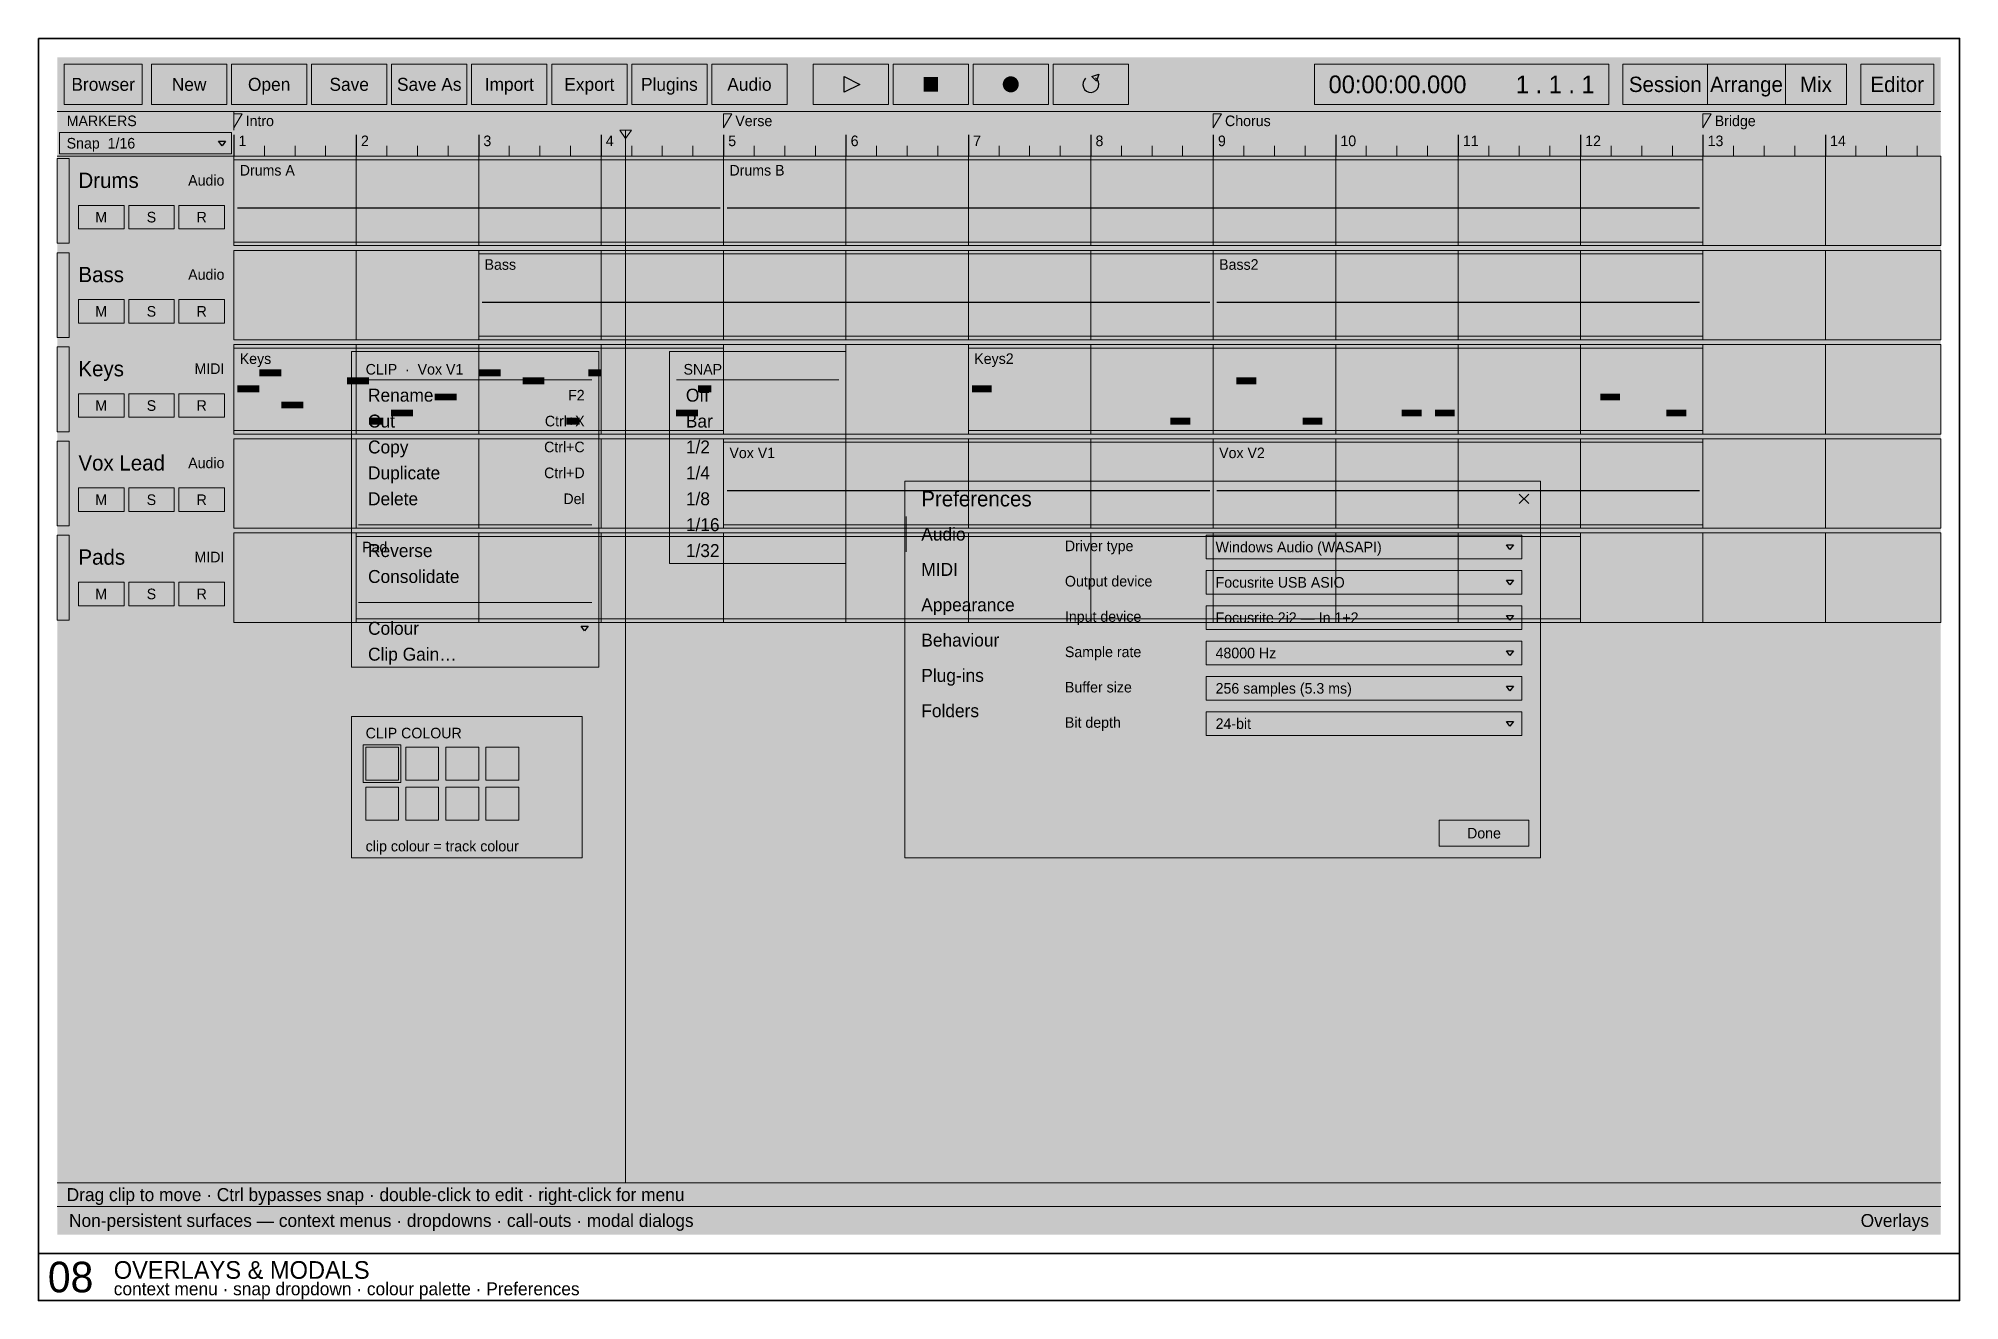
# Model space of a CAD drawing. Extents: x -16 to 3552, y -6016 to 16.
# Drawn here: x -16 to 1616, y -6016 to -4944 of the extents above; entities that cross this region are included whole.
import ezdxf
from ezdxf.enums import TextEntityAlignment as Align

# ---------------------------------------------------------------- set-up
doc = ezdxf.new("R2010")
doc.units = 0
for name, color, linetype, lineweight, true_color in [('FORGE-DIM', 7, 'Continuous', 9, 0x9aa2a8), ('FORGE-SHEET', 7, 'Continuous', 35, 0x9aa2a8), ('UI-ACCENT', 7, 'Continuous', 18, 0xe0902f), ('UI-CLIP', 7, 'Continuous', 13, 0x2d3135), ('UI-GHOST', 7, 'Continuous', 9, 0x555c62), ('UI-HAIRLINE', 7, 'Continuous', 9, 0x34383c), ('UI-RECORD', 7, 'Continuous', 18, 0xe24b4a)]:
    doc.layers.add(name, color=color, linetype=linetype, lineweight=lineweight, true_color=true_color)
for name, color, linetype, true_color in [('FORGE-TITLE', 7, 'Continuous', 0xd6d9dc), ('UI-MIDI-NOTE', 7, 'Continuous', 0xe0902f), ('UI-PANEL-BG', 7, 'Continuous', 0x232629), ('UI-RAISED', 7, 'Continuous', 0x2d3135), ('UI-SHELL-BG', 7, 'Continuous', 0x1a1c1e), ('UI-TEXT', 7, 'Continuous', 0xd6d9dc), ('UI-TEXT-SEC', 7, 'Continuous', 0x8a9095), ('UI-WAVEFORM', 7, 'Continuous', 0x707b84)]:
    doc.layers.add(name, color=color, linetype=linetype, true_color=true_color)

msp = doc.modelspace()

# ---------------------------------------------------------------- texts
at = {"layer": 'FORGE-DIM'}
msp.add_text('context menu · snap dropdown · colour palette · Preferences', height=11, dxfattribs=at).set_placement((48, -6006), align=Align.MIDDLE_LEFT)
at = {"layer": 'FORGE-TITLE'}
for s, height, p in [('08', 26, (-8, -5996)), ('OVERLAYS & MODALS', 15, (48, -5990))]:
    msp.add_text(s, height=height, dxfattribs=at).set_placement(p, align=Align.MIDDLE_LEFT)
at = {"layer": 'UI-ACCENT'}
msp.add_text('1 . 1 . 1', height=15, dxfattribs=at).set_placement((1306, -4983), align=Align.MIDDLE_RIGHT)
at = {"layer": 'UI-TEXT'}
for s, height, p in [('Browser', 11, (39, -4983)), ('New', 11, (112, -4983)), ('Open', 11, (180, -4983)), ('Save', 11, (248, -4983)), ('Save As', 11, (316, -4983)), ('Import', 11, (384, -4983)), ('Export', 11, (452, -4983)), ('Plugins', 11, (520, -4983)), ('Audio', 11, (588, -4983)), ('Session', 13, (1366, -4983)), ('Mix', 13, (1494, -4983)), ('Editor', 13, (1563, -4983)), ('M', 9, (37.3, -5095.8)), ('S', 9, (80, -5095.8)), ('R', 9, (122.7, -5095.8)), ('M', 9, (37.3, -5175.8)), ('S', 9, (80, -5175.8)), ('R', 9, (122.7, -5175.8)), ('M', 9, (37.3, -5255.8)), ('S', 9, (80, -5255.8)), ('R', 9, (122.7, -5255.8)), ('M', 9, (37.3, -5335.8)), ('S', 9, (80, -5335.8)), ('R', 9, (122.7, -5335.8)), ('M', 9, (37.3, -5415.8)), ('S', 9, (80, -5415.8)), ('R', 9, (122.7, -5415.8))]:
    msp.add_text(s, height=height, dxfattribs=at).set_placement(p, align=Align.MIDDLE_CENTER)
for s, height, p in [('00:00:00.000', 15, (1080, -4983)), ('Snap  1/16', 9, (8, -5033)), ('Drums', 13, (18, -5064.5)), ('Drums A', 9, (155, -5056)), ('Drums B', 9, (571, -5056)), ('Bass', 13, (18, -5144.5)), ('Bass', 9, (363, -5136)), ('Bass2', 9, (987, -5136)), ('Keys', 13, (18, -5224.5)), ('Keys', 9, (155, -5216)), ('Keys2', 9, (779, -5216)), ('Rename', 11, (264, -5247)), ('Off', 11, (534, -5247)), ('Cut', 11, (264, -5269)), ('Bar', 11, (534, -5269)), ('Copy', 11, (264, -5291)), ('1/2', 11, (534, -5291)), ('Vox Lead', 13, (18, -5304.5)), ('Vox V1', 9, (571, -5296)), ('Vox V2', 9, (987, -5296)), ('Duplicate', 11, (264, -5313)), ('1/4', 11, (534, -5313)), ('Delete', 11, (264, -5335)), ('1/8', 11, (534, -5335)), ('Preferences', 13, (734, -5335)), ('Audio', 11, (734, -5365)), ('Pads', 13, (18, -5384.5)), ('Pad', 9, (259, -5376)), ('Reverse', 11, (264, -5379)), ('1/32', 11, (534, -5379)), ('Windows Audio (WASAPI)', 9, (984, -5376)), ('Consolidate', 11, (264, -5401)), ('Focusrite USB ASIO', 9, (984, -5406)), ('Focusrite 2i2 — In 1+2', 9, (984, -5436)), ('Colour', 11, (264, -5445)), ('Clip Gain…', 11, (264, -5467)), ('48000 Hz', 9, (984, -5466)), ('256 samples (5.3 ms)', 9, (984, -5496)), ('24-bit', 9, (984, -5526))]:
    msp.add_text(s, height=height, dxfattribs=at).set_placement(p, align=Align.MIDDLE_LEFT)
at = {"layer": 'UI-TEXT', "true_color": 0x241600}
for s, height, p in [('Arrange', 13, (1435, -4983)), ('Done', 9, (1212, -5619))]:
    msp.add_text(s, height=height, dxfattribs=at).set_placement(p, align=Align.MIDDLE_CENTER)
msp.add_text('1/16', height=11, dxfattribs=at).set_placement((534, -5357), align=Align.MIDDLE_LEFT)
at = {"layer": 'UI-TEXT-SEC'}
for s, height, p in [('MARKERS', 9, (8, -5014)), ('Intro', 9, (160, -5014)), ('Verse', 9, (576, -5014)), ('Chorus', 9, (992, -5014)), ('Bridge', 9, (1408, -5014)), ('1', 9, (154, -5031)), ('2', 9, (258, -5031)), ('3', 9, (362, -5031)), ('4', 9, (466, -5031)), ('5', 9, (570, -5031)), ('6', 9, (674, -5031)), ('7', 9, (778, -5031)), ('8', 9, (882, -5031)), ('9', 9, (986, -5031)), ('10', 9, (1090, -5031)), ('11', 9, (1194, -5031)), ('12', 9, (1298, -5031)), ('13', 9, (1402, -5031)), ('14', 9, (1506, -5031)), ('CLIP  ·  Vox V1', 9, (262, -5225)), ('SNAP', 9, (532, -5225)), ('Driver type', 9, (856, -5375)), ('MIDI', 11, (734, -5395)), ('Output device', 9, (856, -5405)), ('Appearance', 11, (734, -5425)), ('Input device', 9, (856, -5435)), ('Behaviour', 11, (734, -5455)), ('Sample rate', 9, (856, -5465)), ('Plug-ins', 11, (734, -5485)), ('Buffer size', 9, (856, -5495)), ('Folders', 11, (734, -5515)), ('CLIP COLOUR', 9, (262, -5534)), ('Bit depth', 9, (856, -5525)), ('clip colour = track colour', 9, (262, -5630)), ('Drag clip to move · Ctrl bypasses snap · double-click to edit · right-click for menu', 11, (8, -5926)), ('Non-persistent surfaces — context menus · dropdowns · call-outs · modal dialogs', 11, (10, -5948))]:
    msp.add_text(s, height=height, dxfattribs=at).set_placement(p, align=Align.MIDDLE_LEFT)
for s, height, p in [('Audio', 9, (142, -5064.5)), ('Audio', 9, (142, -5144.5)), ('MIDI', 9, (142, -5224.5)), ('F2', 9, (448, -5247)), ('Ctrl+X', 9, (448, -5269)), ('Ctrl+C', 9, (448, -5291)), ('Audio', 9, (142, -5304.5)), ('Ctrl+D', 9, (448, -5313)), ('Del', 9, (448, -5335)), ('MIDI', 9, (142, -5384.5)), ('Overlays', 11, (1590, -5948))]:
    msp.add_text(s, height=height, dxfattribs=at).set_placement(p, align=Align.MIDDLE_RIGHT)

# ---------------------------------------------------------------- hatches: boundary and pattern name
at = {"layer": 'UI-ACCENT'}
h = msp.add_hatch(color=256, dxfattribs=at)
h.dxf.hatch_style = 1
h.paths.add_polyline_path([(1402, -4966), (1468, -4966), (1468, -5000), (1402, -5000)])
h = msp.add_hatch(color=256, dxfattribs=at)
h.dxf.hatch_style = 1
h.paths.add_polyline_path([(523, -5346), (667, -5346), (667, -5368), (523, -5368)])
h = msp.add_hatch(color=256, dxfattribs=at)
h.dxf.hatch_style = 1
h.paths.add_polyline_path([(1174, -5608), (1250, -5608), (1250, -5630), (1174, -5630)])
at = {"layer": 'UI-CLIP', "true_color": 0xc86e3c}
h = msp.add_hatch(color=7, dxfattribs=at)
h.dxf.hatch_style = 1
h.paths.add_polyline_path([(0, -5046), (10, -5046), (10, -5118), (0, -5118)])
at = {"layer": 'UI-CLIP', "true_color": 0x222528}
h = msp.add_hatch(color=7, dxfattribs=at)
h.dxf.hatch_style = 1
h.paths.add_polyline_path([(150, -5044), (1600, -5044), (1600, -5120), (150, -5120)])
at = {"layer": 'UI-CLIP', "true_color": 0x79482c}
h = msp.add_hatch(color=7, dxfattribs=at)
h.dxf.hatch_style = 1
h.paths.add_polyline_path([(150, -5047), (566, -5047), (566, -5117), (150, -5117)])
h = msp.add_hatch(color=7, dxfattribs=at)
h.dxf.hatch_style = 1
h.paths.add_polyline_path([(566, -5047), (1398, -5047), (1398, -5117), (566, -5117)])
at = {"layer": 'UI-CLIP', "true_color": 0x222528}
h = msp.add_hatch(color=7, dxfattribs=at)
h.dxf.hatch_style = 1
h.paths.add_polyline_path([(150, -5124), (1600, -5124), (1600, -5200), (150, -5200)])
at = {"layer": 'UI-CLIP', "true_color": 0x4e9aa6}
h = msp.add_hatch(color=7, dxfattribs=at)
h.dxf.hatch_style = 1
h.paths.add_polyline_path([(0, -5126), (10, -5126), (10, -5198), (0, -5198)])
at = {"layer": 'UI-CLIP', "true_color": 0x366067}
h = msp.add_hatch(color=7, dxfattribs=at)
h.dxf.hatch_style = 1
h.paths.add_polyline_path([(358, -5127), (982, -5127), (982, -5197), (358, -5197)])
h = msp.add_hatch(color=7, dxfattribs=at)
h.dxf.hatch_style = 1
h.paths.add_polyline_path([(982, -5127), (1398, -5127), (1398, -5197), (982, -5197)])
at = {"layer": 'UI-CLIP', "true_color": 0x9a6fb0}
h = msp.add_hatch(color=7, dxfattribs=at)
h.dxf.hatch_style = 1
h.paths.add_polyline_path([(0, -5206), (10, -5206), (10, -5278), (0, -5278)])
at = {"layer": 'UI-CLIP', "true_color": 0x222528}
h = msp.add_hatch(color=7, dxfattribs=at)
h.dxf.hatch_style = 1
h.paths.add_polyline_path([(150, -5204), (1600, -5204), (1600, -5280), (150, -5280)])
at = {"layer": 'UI-CLIP', "true_color": 0x6d624c}
h = msp.add_hatch(color=7, dxfattribs=at)
h.dxf.hatch_style = 1
h.paths.add_polyline_path([(150, -5207), (566, -5207), (566, -5277), (150, -5277)])
at = {"layer": 'UI-CLIP', "true_color": 0x08090a}
h = msp.add_hatch(color=7, dxfattribs=at)
h.dxf.hatch_style = 1
h.paths.add_polyline_path([(247, -5207), (463, -5207), (463, -5481), (247, -5481)])
h = msp.add_hatch(color=7, dxfattribs=at)
h.dxf.hatch_style = 1
h.paths.add_polyline_path([(517, -5207), (673, -5207), (673, -5393), (517, -5393)])
at = {"layer": 'UI-CLIP', "true_color": 0x6d624c}
h = msp.add_hatch(color=7, dxfattribs=at)
h.dxf.hatch_style = 1
h.paths.add_polyline_path([(774, -5207), (1398, -5207), (1398, -5277), (774, -5277)])
at = {"layer": 'UI-CLIP', "true_color": 0x6fa855}
h = msp.add_hatch(color=7, dxfattribs=at)
h.dxf.hatch_style = 1
h.paths.add_polyline_path([(0, -5286), (10, -5286), (10, -5358), (0, -5358)])
at = {"layer": 'UI-CLIP', "true_color": 0x222528}
h = msp.add_hatch(color=7, dxfattribs=at)
h.dxf.hatch_style = 1
h.paths.add_polyline_path([(150, -5284), (1600, -5284), (1600, -5360), (150, -5360)])
at = {"layer": 'UI-CLIP', "true_color": 0x48683a}
h = msp.add_hatch(color=7, dxfattribs=at)
h.dxf.hatch_style = 1
h.paths.add_polyline_path([(566, -5287), (982, -5287), (982, -5357), (566, -5357)])
h = msp.add_hatch(color=7, dxfattribs=at)
h.dxf.hatch_style = 1
h.paths.add_polyline_path([(982, -5287), (1398, -5287), (1398, -5357), (982, -5357)])
at = {"layer": 'UI-CLIP', "true_color": 0x08090a}
h = msp.add_hatch(color=7, dxfattribs=at)
h.dxf.hatch_style = 1
h.paths.add_polyline_path([(717, -5317), (1263, -5317), (1263, -5643), (717, -5643)])
at = {"layer": 'UI-CLIP', "true_color": 0xc95b6b}
h = msp.add_hatch(color=7, dxfattribs=at)
h.dxf.hatch_style = 1
h.paths.add_polyline_path([(0, -5366), (10, -5366), (10, -5438), (0, -5438)])
at = {"layer": 'UI-CLIP', "true_color": 0x222528}
h = msp.add_hatch(color=7, dxfattribs=at)
h.dxf.hatch_style = 1
h.paths.add_polyline_path([(150, -5364), (1600, -5364), (1600, -5440), (150, -5440)])
at = {"layer": 'UI-CLIP', "true_color": 0x4a7942}
h = msp.add_hatch(color=7, dxfattribs=at)
h.dxf.hatch_style = 1
h.paths.add_polyline_path([(254, -5367), (1294, -5367), (1294, -5437), (254, -5437)])
at = {"layer": 'UI-CLIP', "true_color": 0x08090a}
h = msp.add_hatch(color=7, dxfattribs=at)
h.dxf.hatch_style = 1
h.paths.add_polyline_path([(247, -5517), (449, -5517), (449, -5643), (247, -5643)])
at = {"layer": 'UI-CLIP', "true_color": 0xc86e3c}
h = msp.add_hatch(color=7, dxfattribs=at)
h.dxf.hatch_style = 1
h.paths.add_polyline_path([(262, -5546), (290, -5546), (290, -5574), (262, -5574)])
at = {"layer": 'UI-CLIP', "true_color": 0x4e9aa6}
h = msp.add_hatch(color=7, dxfattribs=at)
h.dxf.hatch_style = 1
h.paths.add_polyline_path([(296, -5546), (324, -5546), (324, -5574), (296, -5574)])
at = {"layer": 'UI-CLIP', "true_color": 0x9a6fb0}
h = msp.add_hatch(color=7, dxfattribs=at)
h.dxf.hatch_style = 1
h.paths.add_polyline_path([(330, -5546), (358, -5546), (358, -5574), (330, -5574)])
at = {"layer": 'UI-CLIP', "true_color": 0x6fa855}
h = msp.add_hatch(color=7, dxfattribs=at)
h.dxf.hatch_style = 1
h.paths.add_polyline_path([(364, -5546), (392, -5546), (392, -5574), (364, -5574)])
at = {"layer": 'UI-CLIP', "true_color": 0xc95b6b}
h = msp.add_hatch(color=7, dxfattribs=at)
h.dxf.hatch_style = 1
h.paths.add_polyline_path([(262, -5580), (290, -5580), (290, -5608), (262, -5608)])
at = {"layer": 'UI-CLIP', "true_color": 0x5a86c4}
h = msp.add_hatch(color=7, dxfattribs=at)
h.dxf.hatch_style = 1
h.paths.add_polyline_path([(296, -5580), (324, -5580), (324, -5608), (296, -5608)])
at = {"layer": 'UI-CLIP', "true_color": 0xb7a04a}
h = msp.add_hatch(color=7, dxfattribs=at)
h.dxf.hatch_style = 1
h.paths.add_polyline_path([(330, -5580), (358, -5580), (358, -5608), (330, -5608)])
at = {"layer": 'UI-CLIP', "true_color": 0x7c8a95}
h = msp.add_hatch(color=7, dxfattribs=at)
h.dxf.hatch_style = 1
h.paths.add_polyline_path([(364, -5580), (392, -5580), (392, -5608), (364, -5608)])
at = {"layer": 'UI-MIDI-NOTE', "true_color": 0xeac68a}
h = msp.add_hatch(color=7, dxfattribs=at)
h.dxf.hatch_style = 1
h.paths.add_polyline_path([(153, -5238.7), (171.6, -5238.7), (171.6, -5244.6), (153, -5244.6)])
h = msp.add_hatch(color=7, dxfattribs=at)
h.dxf.hatch_style = 1
h.paths.add_polyline_path([(171.6, -5225), (190.3, -5225), (190.3, -5230.9), (171.6, -5230.9)])
h = msp.add_hatch(color=7, dxfattribs=at)
h.dxf.hatch_style = 1
h.paths.add_polyline_path([(227.5, -5231.9), (253.6, -5231.9), (253.6, -5237.7), (227.5, -5237.7)])
h = msp.add_hatch(color=7, dxfattribs=at)
h.dxf.hatch_style = 1
h.paths.add_polyline_path([(246.2, -5231.9), (264.8, -5231.9), (264.8, -5237.7), (246.2, -5237.7)])
h = msp.add_hatch(color=7, dxfattribs=at)
h.dxf.hatch_style = 1
h.paths.add_polyline_path([(302.1, -5225), (328.2, -5225), (328.2, -5230.9), (302.1, -5230.9)])
h = msp.add_hatch(color=7, dxfattribs=at)
h.dxf.hatch_style = 1
h.paths.add_polyline_path([(339.4, -5225), (365.5, -5225), (365.5, -5230.9), (339.4, -5230.9)])
h = msp.add_hatch(color=7, dxfattribs=at)
h.dxf.hatch_style = 1
h.paths.add_polyline_path([(358, -5225), (376.6, -5225), (376.6, -5230.9), (358, -5230.9)])
h = msp.add_hatch(color=7, dxfattribs=at)
h.dxf.hatch_style = 1
h.paths.add_polyline_path([(376.6, -5231.9), (402.7, -5231.9), (402.7, -5237.7), (376.6, -5237.7)])
h = msp.add_hatch(color=7, dxfattribs=at)
h.dxf.hatch_style = 1
h.paths.add_polyline_path([(395.3, -5231.9), (413.9, -5231.9), (413.9, -5237.7), (395.3, -5237.7)])
h = msp.add_hatch(color=7, dxfattribs=at)
h.dxf.hatch_style = 1
h.paths.add_polyline_path([(451.2, -5225), (462.4, -5225), (462.4, -5230.9), (451.2, -5230.9)])
h = msp.add_hatch(color=7, dxfattribs=at)
h.dxf.hatch_style = 1
h.paths.add_polyline_path([(488.5, -5238.7), (514.5, -5238.7), (514.5, -5244.6), (488.5, -5244.6)])
h = msp.add_hatch(color=7, dxfattribs=at)
h.dxf.hatch_style = 1
h.paths.add_polyline_path([(507.1, -5225), (533.2, -5225), (533.2, -5230.9), (507.1, -5230.9)])
h = msp.add_hatch(color=7, dxfattribs=at)
h.dxf.hatch_style = 1
h.paths.add_polyline_path([(544.4, -5238.7), (555.5, -5238.7), (555.5, -5244.6), (544.4, -5244.6)])
h = msp.add_hatch(color=7, dxfattribs=at)
h.dxf.hatch_style = 1
h.paths.add_polyline_path([(777, -5238.7), (793.9, -5238.7), (793.9, -5244.6), (777, -5244.6)])
h = msp.add_hatch(color=7, dxfattribs=at)
h.dxf.hatch_style = 1
h.paths.add_polyline_path([(833.2, -5231.9), (861.3, -5231.9), (861.3, -5237.7), (833.2, -5237.7)])
h = msp.add_hatch(color=7, dxfattribs=at)
h.dxf.hatch_style = 1
h.paths.add_polyline_path([(861.3, -5231.9), (900.6, -5231.9), (900.6, -5237.7), (861.3, -5237.7)])
h = msp.add_hatch(color=7, dxfattribs=at)
h.dxf.hatch_style = 1
h.paths.add_polyline_path([(1001.7, -5231.9), (1018.6, -5231.9), (1018.6, -5237.7), (1001.7, -5237.7)])
h = msp.add_hatch(color=7, dxfattribs=at)
h.dxf.hatch_style = 1
h.paths.add_polyline_path([(1226.5, -5225), (1265.8, -5225), (1265.8, -5230.9), (1226.5, -5230.9)])
h = msp.add_hatch(color=7, dxfattribs=at)
h.dxf.hatch_style = 1
h.paths.add_polyline_path([(1254.5, -5225), (1282.6, -5225), (1282.6, -5230.9), (1254.5, -5230.9)])
h = msp.add_hatch(color=7, dxfattribs=at)
h.dxf.hatch_style = 1
h.paths.add_polyline_path([(1282.6, -5238.7), (1322, -5238.7), (1322, -5244.6), (1282.6, -5244.6)])
h = msp.add_hatch(color=7, dxfattribs=at)
h.dxf.hatch_style = 1
h.paths.add_polyline_path([(190.3, -5252.4), (208.9, -5252.4), (208.9, -5258.3), (190.3, -5258.3)])
h = msp.add_hatch(color=7, dxfattribs=at)
h.dxf.hatch_style = 1
h.paths.add_polyline_path([(320.7, -5245.6), (339.4, -5245.6), (339.4, -5251.4), (320.7, -5251.4)])
h = msp.add_hatch(color=7, dxfattribs=at)
h.dxf.hatch_style = 1
h.paths.add_polyline_path([(805.1, -5245.6), (844.4, -5245.6), (844.4, -5251.4), (805.1, -5251.4)])
h = msp.add_hatch(color=7, dxfattribs=at)
h.dxf.hatch_style = 1
h.paths.add_polyline_path([(889.4, -5252.4), (928.7, -5252.4), (928.7, -5258.3), (889.4, -5258.3)])
h = msp.add_hatch(color=7, dxfattribs=at)
h.dxf.hatch_style = 1
h.paths.add_polyline_path([(917.5, -5245.6), (956.8, -5245.6), (956.8, -5251.4), (917.5, -5251.4)])
h = msp.add_hatch(color=7, dxfattribs=at)
h.dxf.hatch_style = 1
h.paths.add_polyline_path([(1029.8, -5252.4), (1069.1, -5252.4), (1069.1, -5258.3), (1029.8, -5258.3)])
h = msp.add_hatch(color=7, dxfattribs=at)
h.dxf.hatch_style = 1
h.paths.add_polyline_path([(1198.4, -5252.4), (1237.7, -5252.4), (1237.7, -5258.3), (1198.4, -5258.3)])
h = msp.add_hatch(color=7, dxfattribs=at)
h.dxf.hatch_style = 1
h.paths.add_polyline_path([(1310.7, -5245.6), (1327.6, -5245.6), (1327.6, -5251.4), (1310.7, -5251.4)])
h = msp.add_hatch(color=7, dxfattribs=at)
h.dxf.hatch_style = 1
h.paths.add_polyline_path([(1338.8, -5252.4), (1366.9, -5252.4), (1366.9, -5258.3), (1338.8, -5258.3)])
h = msp.add_hatch(color=7, dxfattribs=at)
h.dxf.hatch_style = 1
h.paths.add_polyline_path([(208.9, -5259.3), (235, -5259.3), (235, -5265.1), (208.9, -5265.1)])
h = msp.add_hatch(color=7, dxfattribs=at)
h.dxf.hatch_style = 1
h.paths.add_polyline_path([(264.8, -5266.1), (276, -5266.1), (276, -5272), (264.8, -5272)])
h = msp.add_hatch(color=7, dxfattribs=at)
h.dxf.hatch_style = 1
h.paths.add_polyline_path([(283.5, -5259.3), (302.1, -5259.3), (302.1, -5265.1), (283.5, -5265.1)])
h = msp.add_hatch(color=7, dxfattribs=at)
h.dxf.hatch_style = 1
h.paths.add_polyline_path([(413.9, -5259.3), (440, -5259.3), (440, -5265.1), (413.9, -5265.1)])
h = msp.add_hatch(color=7, dxfattribs=at)
h.dxf.hatch_style = 1
h.paths.add_polyline_path([(432.5, -5266.1), (443.7, -5266.1), (443.7, -5272), (432.5, -5272)])
h = msp.add_hatch(color=7, dxfattribs=at)
h.dxf.hatch_style = 1
h.paths.add_polyline_path([(469.8, -5259.3), (495.9, -5259.3), (495.9, -5265.1), (469.8, -5265.1)])
h = msp.add_hatch(color=7, dxfattribs=at)
h.dxf.hatch_style = 1
h.paths.add_polyline_path([(525.7, -5259.3), (544.4, -5259.3), (544.4, -5265.1), (525.7, -5265.1)])
h = msp.add_hatch(color=7, dxfattribs=at)
h.dxf.hatch_style = 1
h.paths.add_polyline_path([(945.5, -5266.1), (962.4, -5266.1), (962.4, -5272), (945.5, -5272)])
h = msp.add_hatch(color=7, dxfattribs=at)
h.dxf.hatch_style = 1
h.paths.add_polyline_path([(973.6, -5259.3), (1001.7, -5259.3), (1001.7, -5265.1), (973.6, -5265.1)])
h = msp.add_hatch(color=7, dxfattribs=at)
h.dxf.hatch_style = 1
h.paths.add_polyline_path([(1057.9, -5266.1), (1074.8, -5266.1), (1074.8, -5272), (1057.9, -5272)])
h = msp.add_hatch(color=7, dxfattribs=at)
h.dxf.hatch_style = 1
h.paths.add_polyline_path([(1086, -5266.1), (1114.1, -5266.1), (1114.1, -5272), (1086, -5272)])
h = msp.add_hatch(color=7, dxfattribs=at)
h.dxf.hatch_style = 1
h.paths.add_polyline_path([(1114.1, -5259.3), (1142.2, -5259.3), (1142.2, -5265.1), (1114.1, -5265.1)])
h = msp.add_hatch(color=7, dxfattribs=at)
h.dxf.hatch_style = 1
h.paths.add_polyline_path([(1142.2, -5259.3), (1159, -5259.3), (1159, -5265.1), (1142.2, -5265.1)])
h = msp.add_hatch(color=7, dxfattribs=at)
h.dxf.hatch_style = 1
h.paths.add_polyline_path([(1170.3, -5259.3), (1187.1, -5259.3), (1187.1, -5265.1), (1170.3, -5265.1)])
h = msp.add_hatch(color=7, dxfattribs=at)
h.dxf.hatch_style = 1
h.paths.add_polyline_path([(1366.9, -5259.3), (1383.8, -5259.3), (1383.8, -5265.1), (1366.9, -5265.1)])
h = msp.add_hatch(color=7, dxfattribs=at)
h.dxf.hatch_style = 1
h.paths.add_polyline_path([(304, -5398.7), (332.2, -5398.7), (332.2, -5404.6), (304, -5404.6)])
h = msp.add_hatch(color=7, dxfattribs=at)
h.dxf.hatch_style = 1
h.paths.add_polyline_path([(398, -5391.9), (463.8, -5391.9), (463.8, -5397.7), (398, -5397.7)])
h = msp.add_hatch(color=7, dxfattribs=at)
h.dxf.hatch_style = 1
h.paths.add_polyline_path([(445, -5391.9), (473.2, -5391.9), (473.2, -5397.7), (445, -5397.7)])
h = msp.add_hatch(color=7, dxfattribs=at)
h.dxf.hatch_style = 1
h.paths.add_polyline_path([(633, -5398.7), (698.8, -5398.7), (698.8, -5404.6), (633, -5404.6)])
h = msp.add_hatch(color=7, dxfattribs=at)
h.dxf.hatch_style = 1
h.paths.add_polyline_path([(727, -5391.9), (755.2, -5391.9), (755.2, -5397.7), (727, -5397.7)])
h = msp.add_hatch(color=7, dxfattribs=at)
h.dxf.hatch_style = 1
h.paths.add_polyline_path([(774, -5398.7), (839.8, -5398.7), (839.8, -5404.6), (774, -5404.6)])
h = msp.add_hatch(color=7, dxfattribs=at)
h.dxf.hatch_style = 1
h.paths.add_polyline_path([(1056, -5391.9), (1121.8, -5391.9), (1121.8, -5397.7), (1056, -5397.7)])
h = msp.add_hatch(color=7, dxfattribs=at)
h.dxf.hatch_style = 1
h.paths.add_polyline_path([(1197, -5391.9), (1244, -5391.9), (1244, -5397.7), (1197, -5397.7)])
h = msp.add_hatch(color=7, dxfattribs=at)
h.dxf.hatch_style = 1
h.paths.add_polyline_path([(257, -5405.6), (322.8, -5405.6), (322.8, -5411.4), (257, -5411.4)])
h = msp.add_hatch(color=7, dxfattribs=at)
h.dxf.hatch_style = 1
h.paths.add_polyline_path([(539, -5412.4), (604.8, -5412.4), (604.8, -5418.3), (539, -5418.3)])
h = msp.add_hatch(color=7, dxfattribs=at)
h.dxf.hatch_style = 1
h.paths.add_polyline_path([(586, -5405.6), (614.2, -5405.6), (614.2, -5411.4), (586, -5411.4)])
h = msp.add_hatch(color=7, dxfattribs=at)
h.dxf.hatch_style = 1
h.paths.add_polyline_path([(821, -5405.6), (849.2, -5405.6), (849.2, -5411.4), (821, -5411.4)])
h = msp.add_hatch(color=7, dxfattribs=at)
h.dxf.hatch_style = 1
h.paths.add_polyline_path([(915, -5412.4), (943.2, -5412.4), (943.2, -5418.3), (915, -5418.3)])
h = msp.add_hatch(color=7, dxfattribs=at)
h.dxf.hatch_style = 1
h.paths.add_polyline_path([(962, -5412.4), (1009, -5412.4), (1009, -5418.3), (962, -5418.3)])
h = msp.add_hatch(color=7, dxfattribs=at)
h.dxf.hatch_style = 1
h.paths.add_polyline_path([(351, -5419.3), (398, -5419.3), (398, -5425.1), (351, -5425.1)])
h = msp.add_hatch(color=7, dxfattribs=at)
h.dxf.hatch_style = 1
h.paths.add_polyline_path([(492, -5419.3), (539, -5419.3), (539, -5425.1), (492, -5425.1)])
h = msp.add_hatch(color=7, dxfattribs=at)
h.dxf.hatch_style = 1
h.paths.add_polyline_path([(680, -5419.3), (708.2, -5419.3), (708.2, -5425.1), (680, -5425.1)])
h = msp.add_hatch(color=7, dxfattribs=at)
h.dxf.hatch_style = 1
h.paths.add_polyline_path([(868, -5419.3), (933.8, -5419.3), (933.8, -5425.1), (868, -5425.1)])
h = msp.add_hatch(color=7, dxfattribs=at)
h.dxf.hatch_style = 1
h.paths.add_polyline_path([(1009, -5419.3), (1074.8, -5419.3), (1074.8, -5425.1), (1009, -5425.1)])
h = msp.add_hatch(color=7, dxfattribs=at)
h.dxf.hatch_style = 1
h.paths.add_polyline_path([(1103, -5426.1), (1150, -5426.1), (1150, -5432), (1103, -5432)])
h = msp.add_hatch(color=7, dxfattribs=at)
h.dxf.hatch_style = 1
h.paths.add_polyline_path([(1150, -5426.1), (1197, -5426.1), (1197, -5432), (1150, -5432)])
h = msp.add_hatch(color=7, dxfattribs=at)
h.dxf.hatch_style = 1
h.paths.add_polyline_path([(1244, -5419.3), (1291, -5419.3), (1291, -5425.1), (1244, -5425.1)])
at = {"layer": 'UI-PANEL-BG'}
h = msp.add_hatch(color=256, dxfattribs=at)
h.dxf.hatch_style = 1
h.paths.add_polyline_path([(0, -4960), (1600, -4960), (1600, -5006), (0, -5006)])
h = msp.add_hatch(color=256, dxfattribs=at)
h.dxf.hatch_style = 1
h.paths.add_polyline_path([(0, -5006), (1600, -5006), (1600, -5022), (0, -5022)])
h = msp.add_hatch(color=256, dxfattribs=at)
h.dxf.hatch_style = 1
h.paths.add_polyline_path([(0, -5022), (1600, -5022), (1600, -5044), (0, -5044)])
h = msp.add_hatch(color=256, dxfattribs=at)
h.dxf.hatch_style = 1
h.paths.add_polyline_path([(0, -5044), (150, -5044), (150, -5120), (0, -5120)])
h = msp.add_hatch(color=256, dxfattribs=at)
h.dxf.hatch_style = 1
h.paths.add_polyline_path([(0, -5124), (150, -5124), (150, -5200), (0, -5200)])
h = msp.add_hatch(color=256, dxfattribs=at)
h.dxf.hatch_style = 1
h.paths.add_polyline_path([(0, -5204), (150, -5204), (150, -5280), (0, -5280)])
h = msp.add_hatch(color=256, dxfattribs=at)
h.dxf.hatch_style = 1
h.paths.add_polyline_path([(0, -5284), (150, -5284), (150, -5360), (0, -5360)])
h = msp.add_hatch(color=256, dxfattribs=at)
h.dxf.hatch_style = 1
h.paths.add_polyline_path([(720, -5320), (1260, -5320), (1260, -5350), (720, -5350)])
h = msp.add_hatch(color=256, dxfattribs=at)
h.dxf.hatch_style = 1
h.paths.add_polyline_path([(720, -5350), (840, -5350), (840, -5640), (720, -5640)])
h = msp.add_hatch(color=256, dxfattribs=at)
h.dxf.hatch_style = 1
h.paths.add_polyline_path([(0, -5364), (150, -5364), (150, -5440), (0, -5440)])
h = msp.add_hatch(color=256, dxfattribs=at)
h.dxf.hatch_style = 1
h.paths.add_polyline_path([(0, -5916), (1600, -5916), (1600, -5936), (0, -5936)])
h = msp.add_hatch(color=256, dxfattribs=at)
h.dxf.hatch_style = 1
h.paths.add_polyline_path([(0, -5936), (1600, -5936), (1600, -5960), (0, -5960)])
at = {"layer": 'UI-RAISED'}
h = msp.add_hatch(color=256, dxfattribs=at)
h.dxf.hatch_style = 1
h.paths.add_polyline_path([(6, -4966), (72, -4966), (72, -5000), (6, -5000)])
h = msp.add_hatch(color=256, dxfattribs=at)
h.dxf.hatch_style = 1
h.paths.add_polyline_path([(80, -4966), (144, -4966), (144, -5000), (80, -5000)])
h = msp.add_hatch(color=256, dxfattribs=at)
h.dxf.hatch_style = 1
h.paths.add_polyline_path([(148, -4966), (212, -4966), (212, -5000), (148, -5000)])
h = msp.add_hatch(color=256, dxfattribs=at)
h.dxf.hatch_style = 1
h.paths.add_polyline_path([(216, -4966), (280, -4966), (280, -5000), (216, -5000)])
h = msp.add_hatch(color=256, dxfattribs=at)
h.dxf.hatch_style = 1
h.paths.add_polyline_path([(284, -4966), (348, -4966), (348, -5000), (284, -5000)])
h = msp.add_hatch(color=256, dxfattribs=at)
h.dxf.hatch_style = 1
h.paths.add_polyline_path([(352, -4966), (416, -4966), (416, -5000), (352, -5000)])
h = msp.add_hatch(color=256, dxfattribs=at)
h.dxf.hatch_style = 1
h.paths.add_polyline_path([(420, -4966), (484, -4966), (484, -5000), (420, -5000)])
h = msp.add_hatch(color=256, dxfattribs=at)
h.dxf.hatch_style = 1
h.paths.add_polyline_path([(488, -4966), (552, -4966), (552, -5000), (488, -5000)])
h = msp.add_hatch(color=256, dxfattribs=at)
h.dxf.hatch_style = 1
h.paths.add_polyline_path([(556, -4966), (620, -4966), (620, -5000), (556, -5000)])
h = msp.add_hatch(color=256, dxfattribs=at)
h.dxf.hatch_style = 1
h.paths.add_polyline_path([(642, -4966), (706, -4966), (706, -5000), (642, -5000)])
h = msp.add_hatch(color=256, dxfattribs=at)
h.dxf.hatch_style = 1
h.paths.add_polyline_path([(710, -4966), (774, -4966), (774, -5000), (710, -5000)])
h = msp.add_hatch(color=256, dxfattribs=at)
h.dxf.hatch_style = 1
h.paths.add_polyline_path([(778, -4966), (842, -4966), (842, -5000), (778, -5000)])
h = msp.add_hatch(color=256, dxfattribs=at)
h.dxf.hatch_style = 1
h.paths.add_polyline_path([(846, -4966), (910, -4966), (910, -5000), (846, -5000)])
h = msp.add_hatch(color=256, dxfattribs=at)
h.dxf.hatch_style = 1
h.paths.add_polyline_path([(1068, -4966), (1318, -4966), (1318, -5000), (1068, -5000)])
h = msp.add_hatch(color=256, dxfattribs=at)
h.dxf.hatch_style = 1
h.paths.add_polyline_path([(1330, -4966), (1402, -4966), (1402, -5000), (1330, -5000)])
h = msp.add_hatch(color=256, dxfattribs=at)
h.dxf.hatch_style = 1
h.paths.add_polyline_path([(1468, -4966), (1520, -4966), (1520, -5000), (1468, -5000)])
h = msp.add_hatch(color=256, dxfattribs=at)
h.dxf.hatch_style = 1
h.paths.add_polyline_path([(1532, -4966), (1594, -4966), (1594, -5000), (1532, -5000)])
h = msp.add_hatch(color=256, dxfattribs=at)
h.dxf.hatch_style = 1
h.paths.add_polyline_path([(2, -5024), (148, -5024), (148, -5042), (2, -5042)])
h = msp.add_hatch(color=256, dxfattribs=at)
h.dxf.hatch_style = 1
h.paths.add_polyline_path([(18, -5085.8), (56.7, -5085.8), (56.7, -5105.8), (18, -5105.8)])
h = msp.add_hatch(color=256, dxfattribs=at)
h.dxf.hatch_style = 1
h.paths.add_polyline_path([(60.7, -5085.8), (99.3, -5085.8), (99.3, -5105.8), (60.7, -5105.8)])
h = msp.add_hatch(color=256, dxfattribs=at)
h.dxf.hatch_style = 1
h.paths.add_polyline_path([(103.3, -5085.8), (142, -5085.8), (142, -5105.8), (103.3, -5105.8)])
h = msp.add_hatch(color=256, dxfattribs=at)
h.dxf.hatch_style = 1
h.paths.add_polyline_path([(18, -5165.8), (56.7, -5165.8), (56.7, -5185.8), (18, -5185.8)])
h = msp.add_hatch(color=256, dxfattribs=at)
h.dxf.hatch_style = 1
h.paths.add_polyline_path([(60.7, -5165.8), (99.3, -5165.8), (99.3, -5185.8), (60.7, -5185.8)])
h = msp.add_hatch(color=256, dxfattribs=at)
h.dxf.hatch_style = 1
h.paths.add_polyline_path([(103.3, -5165.8), (142, -5165.8), (142, -5185.8), (103.3, -5185.8)])
h = msp.add_hatch(color=256, dxfattribs=at)
h.dxf.hatch_style = 1
h.paths.add_polyline_path([(250, -5210), (460, -5210), (460, -5478), (250, -5478)])
h = msp.add_hatch(color=256, dxfattribs=at)
h.dxf.hatch_style = 1
h.paths.add_polyline_path([(520, -5210), (670, -5210), (670, -5390), (520, -5390)])
h = msp.add_hatch(color=256, dxfattribs=at)
h.dxf.hatch_style = 1
h.paths.add_polyline_path([(18, -5245.8), (56.7, -5245.8), (56.7, -5265.8), (18, -5265.8)])
h = msp.add_hatch(color=256, dxfattribs=at)
h.dxf.hatch_style = 1
h.paths.add_polyline_path([(60.7, -5245.8), (99.3, -5245.8), (99.3, -5265.8), (60.7, -5265.8)])
h = msp.add_hatch(color=256, dxfattribs=at)
h.dxf.hatch_style = 1
h.paths.add_polyline_path([(103.3, -5245.8), (142, -5245.8), (142, -5265.8), (103.3, -5265.8)])
h = msp.add_hatch(color=256, dxfattribs=at)
h.dxf.hatch_style = 1
h.paths.add_polyline_path([(720, -5320), (1260, -5320), (1260, -5640), (720, -5640)])
h = msp.add_hatch(color=256, dxfattribs=at)
h.dxf.hatch_style = 1
h.paths.add_polyline_path([(18, -5325.8), (56.7, -5325.8), (56.7, -5345.8), (18, -5345.8)])
h = msp.add_hatch(color=256, dxfattribs=at)
h.dxf.hatch_style = 1
h.paths.add_polyline_path([(60.7, -5325.8), (99.3, -5325.8), (99.3, -5345.8), (60.7, -5345.8)])
h = msp.add_hatch(color=256, dxfattribs=at)
h.dxf.hatch_style = 1
h.paths.add_polyline_path([(103.3, -5325.8), (142, -5325.8), (142, -5345.8), (103.3, -5345.8)])
h = msp.add_hatch(color=256, dxfattribs=at)
h.dxf.hatch_style = 1
h.paths.add_polyline_path([(720, -5350), (840, -5350), (840, -5380), (720, -5380)])
h = msp.add_hatch(color=256, dxfattribs=at)
h.dxf.hatch_style = 1
h.paths.add_polyline_path([(976, -5366), (1244, -5366), (1244, -5386), (976, -5386)])
h = msp.add_hatch(color=256, dxfattribs=at)
h.dxf.hatch_style = 1
h.paths.add_polyline_path([(976, -5396), (1244, -5396), (1244, -5416), (976, -5416)])
h = msp.add_hatch(color=256, dxfattribs=at)
h.dxf.hatch_style = 1
h.paths.add_polyline_path([(18, -5405.8), (56.7, -5405.8), (56.7, -5425.8), (18, -5425.8)])
h = msp.add_hatch(color=256, dxfattribs=at)
h.dxf.hatch_style = 1
h.paths.add_polyline_path([(60.7, -5405.8), (99.3, -5405.8), (99.3, -5425.8), (60.7, -5425.8)])
h = msp.add_hatch(color=256, dxfattribs=at)
h.dxf.hatch_style = 1
h.paths.add_polyline_path([(103.3, -5405.8), (142, -5405.8), (142, -5425.8), (103.3, -5425.8)])
h = msp.add_hatch(color=256, dxfattribs=at)
h.dxf.hatch_style = 1
h.paths.add_polyline_path([(976, -5426), (1244, -5426), (1244, -5446), (976, -5446)])
h = msp.add_hatch(color=256, dxfattribs=at)
h.dxf.hatch_style = 1
h.paths.add_polyline_path([(976, -5456), (1244, -5456), (1244, -5476), (976, -5476)])
h = msp.add_hatch(color=256, dxfattribs=at)
h.dxf.hatch_style = 1
h.paths.add_polyline_path([(976, -5486), (1244, -5486), (1244, -5506), (976, -5506)])
h = msp.add_hatch(color=256, dxfattribs=at)
h.dxf.hatch_style = 1
h.paths.add_polyline_path([(976, -5516), (1244, -5516), (1244, -5536), (976, -5536)])
h = msp.add_hatch(color=256, dxfattribs=at)
h.dxf.hatch_style = 1
h.paths.add_polyline_path([(250, -5520), (446, -5520), (446, -5640), (250, -5640)])
at = {"layer": 'UI-RECORD'}
h = msp.add_hatch(color=256, dxfattribs=at)
h.dxf.hatch_style = 1
edge = h.paths.add_edge_path()
edge.add_arc((810, -4983), 6.82, 0, 360)
at = {"layer": 'UI-SHELL-BG'}
h = msp.add_hatch(color=256, dxfattribs=at)
h.dxf.hatch_style = 1
h.paths.add_polyline_path([(0, -5006), (1600, -5006), (1600, -5936), (0, -5936)])
at = {"layer": 'UI-TEXT'}
h = msp.add_hatch(color=256, dxfattribs=at)
h.dxf.hatch_style = 1
h.paths.add_polyline_path([(736, -4976.9), (748.1, -4976.9), (748.1, -4989.1), (736, -4989.1)])
at = {"layer": 'UI-WAVEFORM'}
h = msp.add_hatch(color=256, dxfattribs=at)
h.dxf.hatch_style = 1
h.paths.add_polyline_path([(153, -5079.7), (156, -5075.3), (159, -5072.1), (162, -5071.8), (165.1, -5071.6), (168.1, -5071.4), (171.1, -5072.4), (174.1, -5072.1), (177.1, -5071.8), (180.1, -5071.4), (183.1, -5073), (186.2, -5073.4), (189.2, -5074.2), (192.2, -5073.2), (195.2, -5073.2), (198.2, -5074.6), (201.2, -5073.8), (204.2, -5073.6), (207.3, -5074.3), (210.3, -5075), (213.3, -5076.2), (216.3, -5077.2), (219.3, -5077.3), (222.3, -5078.1), (225.4, -5078.6), (228.4, -5079), (231.4, -5079.6), (234.4, -5079.9), (237.4, -5080.3), (240.4, -5080.7), (243.4, -5081.2), (246.5, -5081.7), (249.5, -5081.6), (252.5, -5081.3), (255.5, -5080.9), (258.5, -5080.5), (261.5, -5079.6), (264.5, -5078.8), (267.6, -5078.2), (270.6, -5077.8), (273.6, -5077.8), (276.6, -5077.6), (279.6, -5077.3), (282.6, -5077.3), (285.6, -5075.9), (288.7, -5075.6), (291.7, -5074.4), (294.7, -5074.5), (297.7, -5073.2), (300.7, -5072.5), (303.7, -5074), (306.8, -5074.1), (309.8, -5072.3), (312.8, -5072.4), (315.8, -5071), (318.8, -5071.7), (321.8, -5072.8), (324.8, -5071.8), (327.9, -5070.9), (330.9, -5071.7), (333.9, -5072.6), (336.9, -5072.4), (339.9, -5070.5), (342.9, -5070.2), (345.9, -5071.8), (349, -5072.3), (352, -5072.9), (355, -5073.4), (358, -5071.8), (361, -5072.7), (364, -5072.3), (367, -5072.5), (370.1, -5073.3), (373.1, -5072.6), (376.1, -5073.8), (379.1, -5073.4), (382.1, -5074.5), (385.1, -5074.6), (388.1, -5075.2), (391.2, -5075.6), (394.2, -5074.8), (397.2, -5075), (400.2, -5076.1), (403.2, -5076.1), (406.2, -5077.1), (409.2, -5077.7), (412.3, -5077.8), (415.3, -5078.4), (418.3, -5079.3), (421.3, -5079.5), (424.3, -5080.2), (427.3, -5080.8), (430.4, -5081.3), (433.4, -5081.7), (436.4, -5081.6), (439.4, -5081.4), (442.4, -5081.1), (445.4, -5080.4), (448.4, -5080), (451.5, -5079.3), (454.5, -5078.9), (457.5, -5078.3), (460.5, -5077.2), (463.5, -5077), (466.5, -5076.5), (469.5, -5075.5), (472.6, -5076), (475.6, -5076.1), (478.6, -5074.5), (481.6, -5073.6), (484.6, -5074.2), (487.6, -5074.5), (490.6, -5073.2), (493.7, -5071.9), (496.7, -5073), (499.7, -5071.5), (502.7, -5070.8), (505.7, -5071), (508.7, -5071.5), (511.8, -5072.6), (514.8, -5073.2), (517.8, -5071), (520.8, -5071.8), (523.8, -5071), (526.8, -5071.8), (529.8, -5070.6), (532.9, -5070.7), (535.9, -5071.6), (538.9, -5072.4), (541.9, -5071.4), (544.9, -5072.7), (547.9, -5073.1), (550.9, -5072.5), (554, -5071.6), (557, -5071.9), (560, -5073), (563, -5072.2), (563, -5103.8), (560, -5103), (557, -5104.1), (554, -5104.4), (550.9, -5103.5), (547.9, -5102.9), (544.9, -5103.3), (541.9, -5104.6), (538.9, -5103.6), (535.9, -5104.4), (532.9, -5105.3), (529.8, -5105.4), (526.8, -5104.2), (523.8, -5105), (520.8, -5104.2), (517.8, -5105), (514.8, -5102.8), (511.8, -5103.4), (508.7, -5104.5), (505.7, -5105), (502.7, -5105.2), (499.7, -5104.5), (496.7, -5103), (493.7, -5104.1), (490.6, -5102.8), (487.6, -5101.5), (484.6, -5101.8), (481.6, -5102.4), (478.6, -5101.5), (475.6, -5099.9), (472.6, -5100), (469.5, -5100.5), (466.5, -5099.5), (463.5, -5099), (460.5, -5098.8), (457.5, -5097.7), (454.5, -5097.1), (451.5, -5096.7), (448.4, -5096), (445.4, -5095.6), (442.4, -5094.9), (439.4, -5094.6), (436.4, -5094.4), (433.4, -5094.3), (430.4, -5094.7), (427.3, -5095.2), (424.3, -5095.8), (421.3, -5096.5), (418.3, -5096.7), (415.3, -5097.6), (412.3, -5098.2), (409.2, -5098.3), (406.2, -5098.9), (403.2, -5099.9), (400.2, -5099.9), (397.2, -5101), (394.2, -5101.2), (391.2, -5100.4), (388.1, -5100.8), (385.1, -5101.4), (382.1, -5101.5), (379.1, -5102.6), (376.1, -5102.2), (373.1, -5103.4), (370.1, -5102.7), (367, -5103.5), (364, -5103.7), (361, -5103.3), (358, -5104.2), (355, -5102.6), (352, -5103.1), (349, -5103.7), (345.9, -5104.2), (342.9, -5105.8), (339.9, -5105.5), (336.9, -5103.6), (333.9, -5103.4), (330.9, -5104.3), (327.9, -5105.1), (324.8, -5104.2), (321.8, -5103.2), (318.8, -5104.3), (315.8, -5105), (312.8, -5103.6), (309.8, -5103.7), (306.8, -5101.9), (303.7, -5102), (300.7, -5103.5), (297.7, -5102.8), (294.7, -5101.5), (291.7, -5101.6), (288.7, -5100.4), (285.6, -5100.1), (282.6, -5098.7), (279.6, -5098.7), (276.6, -5098.4), (273.6, -5098.2), (270.6, -5098.2), (267.6, -5097.8), (264.5, -5097.2), (261.5, -5096.4), (258.5, -5095.5), (255.5, -5095.1), (252.5, -5094.7), (249.5, -5094.4), (246.5, -5094.3), (243.4, -5094.8), (240.4, -5095.3), (237.4, -5095.7), (234.4, -5096.1), (231.4, -5096.4), (228.4, -5097), (225.4, -5097.4), (222.3, -5097.9), (219.3, -5098.7), (216.3, -5098.8), (213.3, -5099.8), (210.3, -5101), (207.3, -5101.7), (204.2, -5102.4), (201.2, -5102.2), (198.2, -5101.4), (195.2, -5102.8), (192.2, -5102.8), (189.2, -5101.8), (186.2, -5102.6), (183.1, -5103), (180.1, -5104.6), (177.1, -5104.2), (174.1, -5103.9), (171.1, -5103.6), (168.1, -5104.6), (165.1, -5104.4), (162, -5104.2), (159, -5103.9), (156, -5100.7), (153, -5096.3)])
h = msp.add_hatch(color=256, dxfattribs=at)
h.dxf.hatch_style = 1
h.paths.add_polyline_path([(569, -5081.6), (572, -5077), (575, -5076), (578, -5074.8), (581, -5073.9), (584, -5073.3), (587, -5073.8), (590, -5074), (593, -5075.2), (596, -5075.1), (599, -5075.2), (602, -5074.5), (605, -5074.8), (608, -5074.7), (611.1, -5075.4), (614.1, -5076.2), (617.1, -5075.7), (620.1, -5075.6), (623.1, -5076.3), (626.1, -5077.1), (629.1, -5077.1), (632.1, -5077.3), (635.1, -5077.2), (638.1, -5077.4), (641.1, -5077.8), (644.1, -5078), (647.1, -5078.5), (650.1, -5079.1), (653.1, -5079.5), (656.1, -5079.2), (659.1, -5079.3), (662.1, -5079.8), (665.1, -5079.8), (668.1, -5080.2), (671.1, -5080.7), (674.1, -5080.8), (677.1, -5081.1), (680.1, -5081.3), (683.1, -5081.6), (686.1, -5081.9), (689.1, -5082), (692.1, -5081.8), (695.2, -5081.5), (698.2, -5081.4), (701.2, -5081.1), (704.2, -5080.8), (707.2, -5080.7), (710.2, -5080.2), (713.2, -5079.8), (716.2, -5080), (719.2, -5079.6), (722.2, -5079.4), (725.2, -5079.3), (728.2, -5078.8), (731.2, -5078), (734.2, -5077.9), (737.2, -5078.3), (740.2, -5077.9), (743.2, -5077.2), (746.2, -5076.5), (749.2, -5076.3), (752.2, -5077), (755.2, -5075.9), (758.2, -5075.8), (761.2, -5076.5), (764.2, -5076.6), (767.2, -5076.7), (770.2, -5075.6), (773.2, -5075.9), (776.3, -5074.7), (779.3, -5075.4), (782.3, -5074.8), (785.3, -5074.6), (788.3, -5075.2), (791.3, -5075.5), (794.3, -5073.7), (797.3, -5072.5), (800.3, -5073.7), (803.3, -5072.9), (806.3, -5071.8), (809.3, -5071.3), (812.3, -5071.1), (815.3, -5072.2), (818.3, -5071.8), (821.3, -5072), (824.3, -5071), (827.3, -5071), (830.3, -5070.6), (833.3, -5070.3), (836.3, -5071.3), (839.3, -5070.9), (842.3, -5072.4), (845.3, -5072.7), (848.3, -5070.9), (851.3, -5071.4), (854.3, -5070.9), (857.3, -5070.9), (860.4, -5071.7), (863.4, -5071.3), (866.4, -5070.1), (869.4, -5071.1), (872.4, -5071.6), (875.4, -5072.3), (878.4, -5072.6), (881.4, -5071), (884.4, -5070.6), (887.4, -5069.7), (890.4, -5070), (893.4, -5069.4), (896.4, -5071.2), (899.4, -5072.2), (902.4, -5072.6), (905.4, -5072.4), (908.4, -5070.7), (911.4, -5072), (914.4, -5072), (917.4, -5073.1), (920.4, -5073.8), (923.4, -5072.8), (926.4, -5072.3), (929.4, -5072.3), (932.4, -5071.4), (935.4, -5071.1), (938.4, -5070.9), (941.5, -5071.7), (944.5, -5072.9), (947.5, -5073.9), (950.5, -5073.1), (953.5, -5074.1), (956.5, -5074.9), (959.5, -5074), (962.5, -5074.8), (965.5, -5074.3), (968.5, -5075), (971.5, -5075), (974.5, -5075.8), (977.5, -5075.7), (980.5, -5075.8), (983.5, -5076.1), (986.5, -5076.5), (989.5, -5076.1), (992.5, -5075.9), (995.5, -5076.6), (998.5, -5077.3), (1001.5, -5077.4), (1004.5, -5077), (1007.5, -5077.5), (1010.5, -5077.4), (1013.5, -5078.1), (1016.5, -5077.9), (1019.5, -5078.5), (1022.5, -5078.8), (1025.6, -5078.7), (1028.6, -5079), (1031.6, -5079.1), (1034.6, -5079.6), (1037.6, -5079.7), (1040.6, -5080.1), (1043.6, -5080.3), (1046.6, -5080.6), (1049.6, -5080.7), (1052.6, -5081), (1055.6, -5081.3), (1058.6, -5081.6), (1061.6, -5081.9), (1064.6, -5081.9), (1067.6, -5081.8), (1070.6, -5081.6), (1073.6, -5081.5), (1076.6, -5081), (1079.6, -5080.8), (1082.6, -5080.4), (1085.6, -5080.2), (1088.6, -5080.3), (1091.6, -5080.2), (1094.6, -5079.4), (1097.6, -5079), (1100.6, -5078.5), (1103.6, -5078.1), (1106.7, -5078.4), (1109.7, -5077.7), (1112.7, -5077.6), (1115.7, -5077.2), (1118.7, -5077.2), (1121.7, -5077.4), (1124.7, -5077.1), (1127.7, -5076.8), (1130.7, -5076.8), (1133.7, -5076.7), (1136.7, -5076.3), (1139.7, -5076.3), (1142.7, -5076.5), (1145.7, -5075.2), (1148.7, -5075.3), (1151.7, -5075.3), (1154.7, -5074.3), (1157.7, -5073.9), (1160.7, -5074.1), (1163.7, -5074.4), (1166.7, -5073.5), (1169.7, -5074.1), (1172.7, -5073.8), (1175.7, -5073.8), (1178.7, -5072.3), (1181.7, -5073.2), (1184.7, -5072.8), (1187.7, -5072.7), (1190.8, -5073.7), (1193.8, -5073.8), (1196.8, -5072.1), (1199.8, -5071.4), (1202.8, -5072.4), (1205.8, -5073), (1208.8, -5071.3), (1211.8, -5071.3), (1214.8, -5070.9), (1217.8, -5070.2), (1220.8, -5071.5), (1223.8, -5071.5), (1226.8, -5070.3), (1229.8, -5071.7), (1232.8, -5072.2), (1235.8, -5070.7), (1238.8, -5070), (1241.8, -5070.6), (1244.8, -5071.9), (1247.8, -5070.6), (1250.8, -5071.5), (1253.8, -5070.6), (1256.8, -5071.6), (1259.8, -5072.4), (1262.8, -5071.3), (1265.8, -5071.6), (1268.8, -5071.8), (1271.9, -5071.8), (1274.9, -5071.7), (1277.9, -5071.7), (1280.9, -5071.2), (1283.9, -5072.5), (1286.9, -5071.7), (1289.9, -5071.8), (1292.9, -5071), (1295.9, -5072.1), (1298.9, -5071.7), (1301.9, -5072.7), (1304.9, -5072), (1307.9, -5071.8), (1310.9, -5072.1), (1313.9, -5072.5), (1316.9, -5071.7), (1319.9, -5072.7), (1322.9, -5073.9), (1325.9, -5074), (1328.9, -5074.8), (1331.9, -5073.4), (1334.9, -5073), (1337.9, -5074.2), (1340.9, -5074), (1343.9, -5074.8), (1346.9, -5074.1), (1349.9, -5074.6), (1352.9, -5075.6), (1356, -5075.2), (1359, -5076.1), (1362, -5075.3), (1365, -5074.9), (1368, -5075.4), (1371, -5076.3), (1374, -5076.1), (1377, -5077.1), (1380, -5077.6), (1383, -5077.8), (1386, -5078.2), (1389, -5077.6), (1392, -5077.7), (1395, -5077.8), (1395, -5098.2), (1392, -5098.3), (1389, -5098.4), (1386, -5097.8), (1383, -5098.2), (1380, -5098.4), (1377, -5098.9), (1374, -5099.9), (1371, -5099.7), (1368, -5100.6), (1365, -5101.1), (1362, -5100.7), (1359, -5099.9), (1356, -5100.8), (1352.9, -5100.4), (1349.9, -5101.4), (1346.9, -5101.9), (1343.9, -5101.2), (1340.9, -5102), (1337.9, -5101.8), (1334.9, -5103), (1331.9, -5102.6), (1328.9, -5101.2), (1325.9, -5102), (1322.9, -5102.1), (1319.9, -5103.3), (1316.9, -5104.3), (1313.9, -5103.5), (1310.9, -5103.9), (1307.9, -5104.2), (1304.9, -5104), (1301.9, -5103.3), (1298.9, -5104.3), (1295.9, -5103.9), (1292.9, -5105), (1289.9, -5104.2), (1286.9, -5104.3), (1283.9, -5103.5), (1280.9, -5104.8), (1277.9, -5104.3), (1274.9, -5104.3), (1271.9, -5104.2), (1268.8, -5104.2), (1265.8, -5104.4), (1262.8, -5104.7), (1259.8, -5103.6), (1256.8, -5104.4), (1253.8, -5105.4), (1250.8, -5104.5), (1247.8, -5105.4), (1244.8, -5104.1), (1241.8, -5105.4), (1238.8, -5106), (1235.8, -5105.3), (1232.8, -5103.8), (1229.8, -5104.3), (1226.8, -5105.7), (1223.8, -5104.5), (1220.8, -5104.5), (1217.8, -5105.8), (1214.8, -5105.1), (1211.8, -5104.7), (1208.8, -5104.7), (1205.8, -5103), (1202.8, -5103.6), (1199.8, -5104.6), (1196.8, -5103.9), (1193.8, -5102.2), (1190.8, -5102.3), (1187.7, -5103.3), (1184.7, -5103.2), (1181.7, -5102.8), (1178.7, -5103.7), (1175.7, -5102.2), (1172.7, -5102.2), (1169.7, -5101.9), (1166.7, -5102.5), (1163.7, -5101.6), (1160.7, -5101.9), (1157.7, -5102.1), (1154.7, -5101.7), (1151.7, -5100.7), (1148.7, -5100.7), (1145.7, -5100.8), (1142.7, -5099.5), (1139.7, -5099.7), (1136.7, -5099.7), (1133.7, -5099.3), (1130.7, -5099.2), (1127.7, -5099.2), (1124.7, -5098.9), (1121.7, -5098.6), (1118.7, -5098.8), (1115.7, -5098.8), (1112.7, -5098.4), (1109.7, -5098.3), (1106.7, -5097.6), (1103.6, -5097.9), (1100.6, -5097.5), (1097.6, -5097), (1094.6, -5096.6), (1091.6, -5095.8), (1088.6, -5095.7), (1085.6, -5095.8), (1082.6, -5095.6), (1079.6, -5095.2), (1076.6, -5095), (1073.6, -5094.5), (1070.6, -5094.4), (1067.6, -5094.2), (1064.6, -5094.1), (1061.6, -5094.1), (1058.6, -5094.4), (1055.6, -5094.7), (1052.6, -5095), (1049.6, -5095.3), (1046.6, -5095.4), (1043.6, -5095.7), (1040.6, -5095.9), (1037.6, -5096.3), (1034.6, -5096.4), (1031.6, -5096.9), (1028.6, -5097), (1025.6, -5097.3), (1022.5, -5097.2), (1019.5, -5097.5), (1016.5, -5098.1), (1013.5, -5097.9), (1010.5, -5098.6), (1007.5, -5098.5), (1004.5, -5099), (1001.5, -5098.6), (998.5, -5098.7), (995.5, -5099.4), (992.5, -5100.1), (989.5, -5099.9), (986.5, -5099.5), (983.5, -5099.9), (980.5, -5100.2), (977.5, -5100.3), (974.5, -5100.2), (971.5, -5101), (968.5, -5101), (965.5, -5101.7), (962.5, -5101.2), (959.5, -5102), (956.5, -5101.1), (953.5, -5101.9), (950.5, -5102.9), (947.5, -5102.1), (944.5, -5103.1), (941.5, -5104.3), (938.4, -5105.1), (935.4, -5104.9), (932.4, -5104.6), (929.4, -5103.7), (926.4, -5103.7), (923.4, -5103.2), (920.4, -5102.2), (917.4, -5102.9), (914.4, -5104), (911.4, -5104), (908.4, -5105.3), (905.4, -5103.6), (902.4, -5103.4), (899.4, -5103.8), (896.4, -5104.8), (893.4, -5106.6), (890.4, -5106), (887.4, -5106.3), (884.4, -5105.4), (881.4, -5105), (878.4, -5103.4), (875.4, -5103.7), (872.4, -5104.4), (869.4, -5104.9), (866.4, -5105.9), (863.4, -5104.7), (860.4, -5104.3), (857.3, -5105.1), (854.3, -5105.1), (851.3, -5104.6), (848.3, -5105.1), (845.3, -5103.3), (842.3, -5103.6), (839.3, -5105.1), (836.3, -5104.7), (833.3, -5105.7), (830.3, -5105.4), (827.3, -5105), (824.3, -5105), (821.3, -5104), (818.3, -5104.2), (815.3, -5103.8), (812.3, -5104.9), (809.3, -5104.7), (806.3, -5104.2), (803.3, -5103.1), (800.3, -5102.3), (797.3, -5103.5), (794.3, -5102.3), (791.3, -5100.5), (788.3, -5100.8), (785.3, -5101.4), (782.3, -5101.2), (779.3, -5100.6), (776.3, -5101.3), (773.2, -5100.1), (770.2, -5100.4), (767.2, -5099.3), (764.2, -5099.4), (761.2, -5099.5), (758.2, -5100.2), (755.2, -5100.1), (752.2, -5099), (749.2, -5099.7), (746.2, -5099.5), (743.2, -5098.8), (740.2, -5098.1), (737.2, -5097.7), (734.2, -5098.1), (731.2, -5098), (728.2, -5097.2), (725.2, -5096.7), (722.2, -5096.6), (719.2, -5096.4), (716.2, -5096), (713.2, -5096.2), (710.2, -5095.8), (707.2, -5095.3), (704.2, -5095.2), (701.2, -5094.9), (698.2, -5094.6), (695.2, -5094.5), (692.1, -5094.2), (689.1, -5094), (686.1, -5094.1), (683.1, -5094.4), (680.1, -5094.7), (677.1, -5094.9), (674.1, -5095.2), (671.1, -5095.3), (668.1, -5095.8), (665.1, -5096.2), (662.1, -5096.2), (659.1, -5096.7), (656.1, -5096.8), (653.1, -5096.5), (650.1, -5096.9), (647.1, -5097.5), (644.1, -5098), (641.1, -5098.2), (638.1, -5098.6), (635.1, -5098.8), (632.1, -5098.7), (629.1, -5098.9), (626.1, -5098.9), (623.1, -5099.7), (620.1, -5100.4), (617.1, -5100.3), (614.1, -5099.8), (611.1, -5100.6), (608, -5101.3), (605, -5101.2), (602, -5101.5), (599, -5100.8), (596, -5100.9), (593, -5100.8), (590, -5102), (587, -5102.2), (584, -5102.7), (581, -5102.1), (578, -5101.2), (575, -5100), (572, -5099), (569, -5094.4)])
h = msp.add_hatch(color=256, dxfattribs=at)
h.dxf.hatch_style = 1
h.paths.add_polyline_path([(361, -5159.5), (364, -5155.1), (367, -5152.3), (370, -5153), (373, -5153.7), (376, -5152.2), (379, -5152.8), (382, -5153.1), (385, -5152.3), (388, -5153.4), (391, -5152.5), (394, -5153), (397, -5154.3), (400, -5153.3), (403, -5153.7), (406, -5154.9), (409, -5154.2), (412, -5154.2), (415, -5154.4), (418, -5154.8), (421, -5154.6), (424, -5156.2), (427, -5155.7), (430, -5156.1), (433, -5157), (436, -5157.2), (439, -5157.7), (442, -5157.8), (445, -5158.1), (448, -5158.5), (451, -5159.2), (454, -5159.5), (457, -5159.9), (460, -5160), (463, -5160.2), (466, -5160.6), (469, -5161.1), (472, -5161.5), (475, -5161.9), (478, -5161.9), (481, -5161.6), (484, -5161.5), (487, -5160.9), (490, -5160.9), (493, -5160.3), (496, -5160.1), (499, -5159.6), (502, -5159.4), (505, -5159.2), (508, -5158.8), (511, -5158), (514, -5158), (517, -5157.8), (520, -5157), (523, -5157.2), (526, -5157), (529, -5156.4), (532, -5156), (535, -5156.3), (538, -5155.2), (541, -5155), (544, -5155.6), (547, -5155.3), (550, -5155.6), (553, -5155), (556, -5155.1), (559, -5154.8), (562, -5153.8), (565, -5152.9), (568, -5153.3), (571, -5153), (574, -5152.7), (577, -5152.2), (580, -5151.1), (583, -5152.2), (586, -5151.3), (589, -5151.4), (592, -5150.4), (595, -5150.5), (598, -5152.3), (601, -5153), (604, -5151.3), (607, -5151.9), (610, -5151.2), (613, -5152.3), (616, -5151.6), (619, -5151.7), (622, -5151.6), (625, -5152.8), (628, -5151), (631, -5150.2), (634, -5150.2), (637, -5150.5), (640, -5151.8), (643, -5152.6), (646, -5151.3), (649, -5152.1), (652, -5152.4), (655, -5151.4), (658, -5152.3), (661, -5151.3), (664, -5152.8), (667, -5152.1), (670, -5153.1), (673, -5154.1), (676, -5153.9), (679, -5153.2), (682, -5154.5), (685, -5154.3), (688, -5153.8), (691, -5155.2), (694, -5155.2), (697, -5155.7), (700, -5155.8), (703, -5155.4), (706, -5156), (709, -5156.6), (712, -5157.2), (715, -5156.9), (718, -5157.7), (721, -5157.7), (724, -5157.6), (727, -5158), (730, -5158.2), (733, -5159.1), (736, -5159.4), (739, -5159.7), (742, -5160.3), (745, -5160.6), (748, -5161), (751, -5161.4), (754, -5161.7), (757, -5161.9), (760, -5161.8), (763, -5161.6), (766, -5161.3), (769, -5160.9), (772, -5160.8), (775, -5160.1), (778, -5159.5), (781, -5159.3), (784, -5159), (787, -5158.4), (790, -5158.2), (793, -5158.3), (796, -5157.4), (799, -5157.6), (802, -5157.1), (805, -5156.7), (808, -5156.1), (811, -5156.2), (814, -5155.6), (817, -5156), (820, -5155.1), (823, -5155.6), (826, -5155.3), (829, -5154.7), (832, -5153.9), (835, -5152.9), (838, -5152.2), (841, -5152.8), (844, -5153.9), (847, -5153.2), (850, -5152.7), (853, -5152), (856, -5153.3), (859, -5152), (862, -5152.9), (865, -5151.6), (868, -5150.4), (871, -5150.9), (874, -5151.4), (877, -5151), (880, -5152.2), (883, -5151.3), (886, -5150.3), (889, -5149.6), (892, -5149.9), (895, -5149.9), (898, -5149.3), (901, -5150.6), (904, -5151.4), (907, -5150), (910, -5151.9), (913, -5152), (916, -5151.1), (919, -5150.2), (922, -5150.1), (925, -5151.8), (928, -5151.1), (931, -5152.3), (934, -5152.1), (937, -5152), (940, -5151.1), (943, -5152.5), (946, -5153.1), (949, -5153.5), (952, -5153.9), (955, -5154.4), (958, -5154.3), (961, -5154.6), (964, -5154.9), (967, -5154), (970, -5155.1), (973, -5155.1), (976, -5156), (979, -5156.6), (979, -5179.4), (976, -5180), (973, -5180.9), (970, -5180.9), (967, -5182), (964, -5181.1), (961, -5181.4), (958, -5181.7), (955, -5181.6), (952, -5182.1), (949, -5182.5), (946, -5182.9), (943, -5183.5), (940, -5184.9), (937, -5184), (934, -5183.9), (931, -5183.7), (928, -5184.9), (925, -5184.2), (922, -5185.9), (919, -5185.8), (916, -5184.9), (913, -5184), (910, -5184.1), (907, -5186), (904, -5184.6), (901, -5185.4), (898, -5186.7), (895, -5186.1), (892, -5186.1), (889, -5186.4), (886, -5185.7), (883, -5184.7), (880, -5183.8), (877, -5185), (874, -5184.6), (871, -5185.1), (868, -5185.6), (865, -5184.4), (862, -5183.1), (859, -5184), (856, -5182.7), (853, -5184), (850, -5183.3), (847, -5182.8), (844, -5182.1), (841, -5183.2), (838, -5183.8), (835, -5183.1), (832, -5182.1), (829, -5181.3), (826, -5180.7), (823, -5180.4), (820, -5180.9), (817, -5180), (814, -5180.4), (811, -5179.8), (808, -5179.9), (805, -5179.3), (802, -5178.9), (799, -5178.4), (796, -5178.6), (793, -5177.7), (790, -5177.8), (787, -5177.6), (784, -5177), (781, -5176.7), (778, -5176.5), (775, -5175.9), (772, -5175.2), (769, -5175.1), (766, -5174.7), (763, -5174.4), (760, -5174.2), (757, -5174.1), (754, -5174.3), (751, -5174.6), (748, -5175), (745, -5175.4), (742, -5175.7), (739, -5176.3), (736, -5176.6), (733, -5176.9), (730, -5177.8), (727, -5178), (724, -5178.4), (721, -5178.3), (718, -5178.3), (715, -5179.1), (712, -5178.8), (709, -5179.4), (706, -5180), (703, -5180.6), (700, -5180.2), (697, -5180.3), (694, -5180.8), (691, -5180.8), (688, -5182.2), (685, -5181.7), (682, -5181.5), (679, -5182.8), (676, -5182.1), (673, -5181.9), (670, -5182.9), (667, -5183.9), (664, -5183.2), (661, -5184.7), (658, -5183.7), (655, -5184.6), (652, -5183.6), (649, -5183.9), (646, -5184.7), (643, -5183.4), (640, -5184.2), (637, -5185.5), (634, -5185.8), (631, -5185.8), (628, -5185), (625, -5183.2), (622, -5184.4), (619, -5184.3), (616, -5184.4), (613, -5183.7), (610, -5184.8), (607, -5184.1), (604, -5184.7), (601, -5183), (598, -5183.7), (595, -5185.5), (592, -5185.6), (589, -5184.6), (586, -5184.7), (583, -5183.8), (580, -5184.9), (577, -5183.8), (574, -5183.3), (571, -5183), (568, -5182.7), (565, -5183.1), (562, -5182.2), (559, -5181.2), (556, -5180.9), (553, -5181), (550, -5180.4), (547, -5180.7), (544, -5180.4), (541, -5181), (538, -5180.8), (535, -5179.7), (532, -5180), (529, -5179.6), (526, -5179), (523, -5178.8), (520, -5179), (517, -5178.2), (514, -5178), (511, -5178), (508, -5177.2), (505, -5176.8), (502, -5176.6), (499, -5176.4), (496, -5175.9), (493, -5175.7), (490, -5175.1), (487, -5175.1), (484, -5174.5), (481, -5174.4), (478, -5174.1), (475, -5174.1), (472, -5174.5), (469, -5174.9), (466, -5175.4), (463, -5175.8), (460, -5176), (457, -5176.1), (454, -5176.5), (451, -5176.8), (448, -5177.5), (445, -5177.9), (442, -5178.2), (439, -5178.3), (436, -5178.8), (433, -5179), (430, -5179.9), (427, -5180.3), (424, -5179.8), (421, -5181.4), (418, -5181.2), (415, -5181.6), (412, -5181.8), (409, -5181.8), (406, -5181.1), (403, -5182.3), (400, -5182.7), (397, -5181.7), (394, -5183), (391, -5183.5), (388, -5182.6), (385, -5183.7), (382, -5182.9), (379, -5183.2), (376, -5183.8), (373, -5182.3), (370, -5183), (367, -5183.7), (364, -5180.9), (361, -5176.5)])
h = msp.add_hatch(color=256, dxfattribs=at)
h.dxf.hatch_style = 1
h.paths.add_polyline_path([(985, -5161.4), (988, -5156.3), (991, -5153.1), (994, -5152.8), (997.1, -5151.2), (1000.1, -5151.6), (1003.1, -5151.2), (1006.1, -5150.2), (1009.1, -5151.6), (1012.1, -5152.7), (1015.1, -5152.8), (1018.2, -5153.3), (1021.2, -5152.4), (1024.2, -5152.9), (1027.2, -5153.2), (1030.2, -5152.9), (1033.2, -5152.5), (1036.2, -5151.1), (1039.3, -5152.8), (1042.3, -5152.1), (1045.3, -5151.3), (1048.3, -5151.4), (1051.3, -5153), (1054.3, -5153.9), (1057.4, -5154.1), (1060.4, -5155), (1063.4, -5153.8), (1066.4, -5153.8), (1069.4, -5154), (1072.4, -5154.6), (1075.4, -5154.6), (1078.5, -5155.7), (1081.5, -5157), (1084.5, -5157.4), (1087.5, -5157.8), (1090.5, -5157.9), (1093.5, -5158.9), (1096.5, -5159.1), (1099.6, -5159.7), (1102.6, -5160.4), (1105.6, -5160.9), (1108.6, -5161.4), (1111.6, -5161.7), (1114.6, -5161.5), (1117.6, -5161.2), (1120.7, -5160.9), (1123.7, -5160.6), (1126.7, -5159.7), (1129.7, -5159.1), (1132.7, -5159), (1135.7, -5158.7), (1138.8, -5157.9), (1141.8, -5157), (1144.8, -5155.9), (1147.8, -5156), (1150.8, -5155.6), (1153.8, -5154.9), (1156.8, -5155.5), (1159.9, -5153.9), (1162.9, -5154), (1165.9, -5152.6), (1168.9, -5152), (1171.9, -5151.6), (1174.9, -5152.9), (1177.9, -5152.7), (1181, -5152.4), (1184, -5152.6), (1187, -5152.2), (1190, -5152.4), (1193, -5151.6), (1196, -5150.9), (1199, -5150.6), (1202.1, -5150), (1205.1, -5149.8), (1208.1, -5150.9), (1211.1, -5150.7), (1214.1, -5150.3), (1217.1, -5152), (1220.1, -5151.4), (1223.2, -5151.7), (1226.2, -5152.8), (1229.2, -5153), (1232.2, -5152.1), (1235.2, -5152), (1238.2, -5152.4), (1241.2, -5152), (1244.3, -5152.6), (1247.3, -5154.3), (1250.3, -5154.1), (1253.3, -5154.5), (1256.3, -5154.4), (1259.3, -5154.9), (1262.4, -5155.1), (1265.4, -5156.5), (1268.4, -5156.6), (1271.4, -5157.4), (1274.4, -5158.2), (1277.4, -5158.2), (1280.4, -5158.5), (1283.5, -5158.9), (1286.5, -5159.7), (1289.5, -5160.1), (1292.5, -5160.8), (1295.5, -5161.4), (1298.5, -5161.6), (1301.5, -5161.4), (1304.6, -5161.3), (1307.6, -5160.7), (1310.6, -5160.1), (1313.6, -5159.5), (1316.6, -5159.2), (1319.6, -5158.2), (1322.6, -5158.2), (1325.7, -5157.2), (1328.7, -5157.3), (1331.7, -5157.4), (1334.7, -5157.2), (1337.7, -5155.5), (1340.7, -5156), (1343.8, -5155.6), (1346.8, -5154.3), (1349.8, -5154.4), (1352.8, -5152.9), (1355.8, -5152.2), (1358.8, -5152.5), (1361.8, -5152), (1364.9, -5151.3), (1367.9, -5151.1), (1370.9, -5150.3), (1373.9, -5151.5), (1376.9, -5151.3), (1379.9, -5152), (1382.9, -5153), (1386, -5151.4), (1389, -5151.8), (1392, -5152.9), (1395, -5151.9), (1395, -5184.1), (1392, -5183.1), (1389, -5184.2), (1386, -5184.6), (1382.9, -5183), (1379.9, -5184), (1376.9, -5184.7), (1373.9, -5184.5), (1370.9, -5185.7), (1367.9, -5184.9), (1364.9, -5184.7), (1361.8, -5184), (1358.8, -5183.5), (1355.8, -5183.8), (1352.8, -5183.1), (1349.8, -5181.6), (1346.8, -5181.7), (1343.8, -5180.4), (1340.7, -5180), (1337.7, -5180.5), (1334.7, -5178.8), (1331.7, -5178.6), (1328.7, -5178.7), (1325.7, -5178.8), (1322.6, -5177.8), (1319.6, -5177.8), (1316.6, -5176.8), (1313.6, -5176.5), (1310.6, -5175.9), (1307.6, -5175.3), (1304.6, -5174.7), (1301.5, -5174.6), (1298.5, -5174.4), (1295.5, -5174.6), (1292.5, -5175.2), (1289.5, -5175.9), (1286.5, -5176.3), (1283.5, -5177.1), (1280.4, -5177.5), (1277.4, -5177.8), (1274.4, -5177.8), (1271.4, -5178.6), (1268.4, -5179.4), (1265.4, -5179.5), (1262.4, -5180.9), (1259.3, -5181.1), (1256.3, -5181.6), (1253.3, -5181.5), (1250.3, -5181.9), (1247.3, -5181.7), (1244.3, -5183.4), (1241.2, -5184), (1238.2, -5183.6), (1235.2, -5184), (1232.2, -5183.9), (1229.2, -5183), (1226.2, -5183.2), (1223.2, -5184.3), (1220.1, -5184.6), (1217.1, -5184), (1214.1, -5185.7), (1211.1, -5185.3), (1208.1, -5185.1), (1205.1, -5186.2), (1202.1, -5186), (1199, -5185.4), (1196, -5185.1), (1193, -5184.4), (1190, -5183.6), (1187, -5183.8), (1184, -5183.4), (1181, -5183.6), (1177.9, -5183.3), (1174.9, -5183.1), (1171.9, -5184.4), (1168.9, -5184), (1165.9, -5183.4), (1162.9, -5182), (1159.9, -5182.1), (1156.8, -5180.5), (1153.8, -5181.1), (1150.8, -5180.4), (1147.8, -5180), (1144.8, -5180.1), (1141.8, -5179), (1138.8, -5178.1), (1135.7, -5177.3), (1132.7, -5177), (1129.7, -5176.9), (1126.7, -5176.3), (1123.7, -5175.4), (1120.7, -5175.1), (1117.6, -5174.8), (1114.6, -5174.5), (1111.6, -5174.3), (1108.6, -5174.6), (1105.6, -5175.1), (1102.6, -5175.6), (1099.6, -5176.3), (1096.5, -5176.9), (1093.5, -5177.1), (1090.5, -5178.1), (1087.5, -5178.2), (1084.5, -5178.6), (1081.5, -5179), (1078.5, -5180.3), (1075.4, -5181.4), (1072.4, -5181.4), (1069.4, -5182), (1066.4, -5182.2), (1063.4, -5182.2), (1060.4, -5181), (1057.4, -5181.9), (1054.3, -5182.1), (1051.3, -5183), (1048.3, -5184.6), (1045.3, -5184.7), (1042.3, -5183.9), (1039.3, -5183.2), (1036.2, -5184.9), (1033.2, -5183.5), (1030.2, -5183.1), (1027.2, -5182.8), (1024.2, -5183.1), (1021.2, -5183.6), (1018.2, -5182.7), (1015.1, -5183.2), (1012.1, -5183.3), (1009.1, -5184.4), (1006.1, -5185.8), (1003.1, -5184.8), (1000.1, -5184.4), (997.1, -5184.8), (994, -5183.2), (991, -5182.9), (988, -5179.7), (985, -5174.6)])
h = msp.add_hatch(color=256, dxfattribs=at)
h.dxf.hatch_style = 1
h.paths.add_polyline_path([(569, -5320.6), (572, -5316.3), (575, -5314.7), (578, -5313.3), (581.1, -5312.1), (584.1, -5311.2), (587.1, -5311.9), (590.1, -5312), (593.1, -5312.5), (596.1, -5311.1), (599.1, -5311.9), (602.2, -5310.8), (605.2, -5312.4), (608.2, -5313.5), (611.2, -5313.1), (614.2, -5313), (617.2, -5312.3), (620.2, -5311.9), (623.3, -5312.6), (626.3, -5313.6), (629.3, -5313.4), (632.3, -5314.1), (635.3, -5315), (638.3, -5315.5), (641.4, -5316.5), (644.4, -5316.1), (647.4, -5317), (650.4, -5317.5), (653.4, -5317.5), (656.4, -5317.8), (659.4, -5318.2), (662.5, -5318.7), (665.5, -5319.1), (668.5, -5319.6), (671.5, -5320.1), (674.5, -5320.9), (677.5, -5321.5), (680.5, -5321.7), (683.6, -5321.5), (686.6, -5321.2), (689.6, -5320.5), (692.6, -5319.9), (695.6, -5319.7), (698.6, -5318.9), (701.6, -5318.2), (704.7, -5318.3), (707.7, -5317.3), (710.7, -5316.5), (713.7, -5316.3), (716.7, -5315.2), (719.7, -5315.9), (722.8, -5316.2), (725.8, -5314.8), (728.8, -5314), (731.8, -5314.9), (734.8, -5313.8), (737.8, -5313.2), (740.8, -5313.2), (743.9, -5313.7), (746.9, -5312.1), (749.9, -5311), (752.9, -5311.2), (755.9, -5312.2), (758.9, -5311.7), (761.9, -5311.1), (765, -5311.2), (768, -5310.4), (771, -5311.5), (774, -5310.3), (777, -5310.2), (780, -5311.8), (783, -5312.7), (786.1, -5311.4), (789.1, -5312), (792.1, -5310.9), (795.1, -5310.4), (798.1, -5311.9), (801.1, -5311.7), (804.1, -5312.9), (807.2, -5313), (810.2, -5313.9), (813.2, -5313.3), (816.2, -5314.5), (819.2, -5313.7), (822.2, -5314.6), (825.2, -5315.4), (828.3, -5316.4), (831.3, -5316.8), (834.3, -5317.4), (837.3, -5317.7), (840.3, -5317.3), (843.3, -5317.7), (846.4, -5318.6), (849.4, -5319.3), (852.4, -5319.7), (855.4, -5320), (858.4, -5320.5), (861.4, -5321.1), (864.4, -5321.7), (867.5, -5321.7), (870.5, -5321.5), (873.5, -5321.1), (876.5, -5320.4), (879.5, -5320), (882.5, -5319.6), (885.5, -5319), (888.6, -5318.1), (891.6, -5318.1), (894.6, -5318), (897.6, -5317.2), (900.6, -5316.8), (903.6, -5316.8), (906.6, -5316.4), (909.7, -5314.8), (912.7, -5315.1), (915.7, -5314.8), (918.7, -5313.2), (921.7, -5313.5), (924.7, -5312.1), (927.8, -5311.6), (930.8, -5312), (933.8, -5312.1), (936.8, -5313.3), (939.8, -5312.8), (942.8, -5312.1), (945.8, -5310.5), (948.9, -5312), (951.9, -5310.8), (954.9, -5309.7), (957.9, -5309.4), (960.9, -5310.3), (963.9, -5310.3), (966.9, -5311.2), (970, -5312.6), (973, -5312.3), (976, -5311.4), (979, -5312.7), (979, -5343.3), (976, -5344.6), (973, -5343.7), (970, -5343.4), (966.9, -5344.8), (963.9, -5345.7), (960.9, -5345.7), (957.9, -5346.6), (954.9, -5346.3), (951.9, -5345.2), (948.9, -5344), (945.8, -5345.5), (942.8, -5343.9), (939.8, -5343.2), (936.8, -5342.7), (933.8, -5343.9), (930.8, -5344), (927.8, -5344.4), (924.7, -5343.9), (921.7, -5342.5), (918.7, -5342.8), (915.7, -5341.2), (912.7, -5340.9), (909.7, -5341.2), (906.6, -5339.6), (903.6, -5339.2), (900.6, -5339.2), (897.6, -5338.8), (894.6, -5338), (891.6, -5337.9), (888.6, -5337.9), (885.5, -5337), (882.5, -5336.4), (879.5, -5336), (876.5, -5335.6), (873.5, -5334.9), (870.5, -5334.5), (867.5, -5334.3), (864.4, -5334.3), (861.4, -5334.9), (858.4, -5335.5), (855.4, -5336), (852.4, -5336.3), (849.4, -5336.7), (846.4, -5337.4), (843.3, -5338.3), (840.3, -5338.7), (837.3, -5338.3), (834.3, -5338.6), (831.3, -5339.2), (828.3, -5339.6), (825.2, -5340.6), (822.2, -5341.4), (819.2, -5342.3), (816.2, -5341.5), (813.2, -5342.7), (810.2, -5342.1), (807.2, -5343), (804.1, -5343.1), (801.1, -5344.3), (798.1, -5344.1), (795.1, -5345.6), (792.1, -5345.1), (789.1, -5344), (786.1, -5344.6), (783, -5343.3), (780, -5344.2), (777, -5345.8), (774, -5345.7), (771, -5344.5), (768, -5345.6), (765, -5344.8), (761.9, -5344.9), (758.9, -5344.3), (755.9, -5343.8), (752.9, -5344.8), (749.9, -5345), (746.9, -5343.9), (743.9, -5342.3), (740.8, -5342.8), (737.8, -5342.8), (734.8, -5342.2), (731.8, -5341.1), (728.8, -5342), (725.8, -5341.2), (722.8, -5339.8), (719.7, -5340.1), (716.7, -5340.8), (713.7, -5339.7), (710.7, -5339.5), (707.7, -5338.7), (704.7, -5337.7), (701.6, -5337.8), (698.6, -5337.1), (695.6, -5336.3), (692.6, -5336.1), (689.6, -5335.5), (686.6, -5334.8), (683.6, -5334.5), (680.5, -5334.3), (677.5, -5334.5), (674.5, -5335.1), (671.5, -5335.9), (668.5, -5336.4), (665.5, -5336.9), (662.5, -5337.3), (659.4, -5337.8), (656.4, -5338.2), (653.4, -5338.5), (650.4, -5338.5), (647.4, -5339), (644.4, -5339.9), (641.4, -5339.5), (638.3, -5340.5), (635.3, -5341), (632.3, -5341.9), (629.3, -5342.6), (626.3, -5342.4), (623.3, -5343.4), (620.2, -5344.1), (617.2, -5343.7), (614.2, -5343), (611.2, -5342.9), (608.2, -5342.5), (605.2, -5343.6), (602.2, -5345.2), (599.1, -5344.1), (596.1, -5344.9), (593.1, -5343.5), (590.1, -5344), (587.1, -5344.1), (584.1, -5344.8), (581.1, -5343.9), (578, -5342.7), (575, -5341.3), (572, -5339.7), (569, -5335.4)])
h = msp.add_hatch(color=256, dxfattribs=at)
h.dxf.hatch_style = 1
h.paths.add_polyline_path([(985, -5321.4), (988, -5316.3), (991, -5313.1), (994, -5312.8), (997.1, -5311.2), (1000.1, -5311.6), (1003.1, -5311.2), (1006.1, -5310.2), (1009.1, -5311.6), (1012.1, -5312.7), (1015.1, -5312.8), (1018.2, -5313.3), (1021.2, -5312.4), (1024.2, -5312.9), (1027.2, -5313.2), (1030.2, -5312.9), (1033.2, -5312.5), (1036.2, -5311.1), (1039.3, -5312.8), (1042.3, -5312.1), (1045.3, -5311.3), (1048.3, -5311.4), (1051.3, -5313), (1054.3, -5313.9), (1057.4, -5314.1), (1060.4, -5315), (1063.4, -5313.8), (1066.4, -5313.8), (1069.4, -5314), (1072.4, -5314.6), (1075.4, -5314.6), (1078.5, -5315.7), (1081.5, -5317), (1084.5, -5317.4), (1087.5, -5317.8), (1090.5, -5317.9), (1093.5, -5318.9), (1096.5, -5319.1), (1099.6, -5319.7), (1102.6, -5320.4), (1105.6, -5320.9), (1108.6, -5321.4), (1111.6, -5321.7), (1114.6, -5321.5), (1117.6, -5321.2), (1120.7, -5320.9), (1123.7, -5320.6), (1126.7, -5319.7), (1129.7, -5319.1), (1132.7, -5319), (1135.7, -5318.7), (1138.8, -5317.9), (1141.8, -5317), (1144.8, -5315.9), (1147.8, -5316), (1150.8, -5315.6), (1153.8, -5314.9), (1156.8, -5315.5), (1159.9, -5313.9), (1162.9, -5314), (1165.9, -5312.6), (1168.9, -5312), (1171.9, -5311.6), (1174.9, -5312.9), (1177.9, -5312.7), (1181, -5312.4), (1184, -5312.6), (1187, -5312.2), (1190, -5312.4), (1193, -5311.6), (1196, -5310.9), (1199, -5310.6), (1202.1, -5310), (1205.1, -5309.8), (1208.1, -5310.9), (1211.1, -5310.7), (1214.1, -5310.3), (1217.1, -5312), (1220.1, -5311.4), (1223.2, -5311.7), (1226.2, -5312.8), (1229.2, -5313), (1232.2, -5312.1), (1235.2, -5312), (1238.2, -5312.4), (1241.2, -5312), (1244.3, -5312.6), (1247.3, -5314.3), (1250.3, -5314.1), (1253.3, -5314.5), (1256.3, -5314.4), (1259.3, -5314.9), (1262.4, -5315.1), (1265.4, -5316.5), (1268.4, -5316.6), (1271.4, -5317.4), (1274.4, -5318.2), (1277.4, -5318.2), (1280.4, -5318.5), (1283.5, -5318.9), (1286.5, -5319.7), (1289.5, -5320.1), (1292.5, -5320.8), (1295.5, -5321.4), (1298.5, -5321.6), (1301.5, -5321.4), (1304.6, -5321.3), (1307.6, -5320.7), (1310.6, -5320.1), (1313.6, -5319.5), (1316.6, -5319.2), (1319.6, -5318.2), (1322.6, -5318.2), (1325.7, -5317.2), (1328.7, -5317.3), (1331.7, -5317.4), (1334.7, -5317.2), (1337.7, -5315.5), (1340.7, -5316), (1343.8, -5315.6), (1346.8, -5314.3), (1349.8, -5314.4), (1352.8, -5312.9), (1355.8, -5312.2), (1358.8, -5312.5), (1361.8, -5312), (1364.9, -5311.3), (1367.9, -5311.1), (1370.9, -5310.3), (1373.9, -5311.5), (1376.9, -5311.3), (1379.9, -5312), (1382.9, -5313), (1386, -5311.4), (1389, -5311.8), (1392, -5312.9), (1395, -5311.9), (1395, -5344.1), (1392, -5343.1), (1389, -5344.2), (1386, -5344.6), (1382.9, -5343), (1379.9, -5344), (1376.9, -5344.7), (1373.9, -5344.5), (1370.9, -5345.7), (1367.9, -5344.9), (1364.9, -5344.7), (1361.8, -5344), (1358.8, -5343.5), (1355.8, -5343.8), (1352.8, -5343.1), (1349.8, -5341.6), (1346.8, -5341.7), (1343.8, -5340.4), (1340.7, -5340), (1337.7, -5340.5), (1334.7, -5338.8), (1331.7, -5338.6), (1328.7, -5338.7), (1325.7, -5338.8), (1322.6, -5337.8), (1319.6, -5337.8), (1316.6, -5336.8), (1313.6, -5336.5), (1310.6, -5335.9), (1307.6, -5335.3), (1304.6, -5334.7), (1301.5, -5334.6), (1298.5, -5334.4), (1295.5, -5334.6), (1292.5, -5335.2), (1289.5, -5335.9), (1286.5, -5336.3), (1283.5, -5337.1), (1280.4, -5337.5), (1277.4, -5337.8), (1274.4, -5337.8), (1271.4, -5338.6), (1268.4, -5339.4), (1265.4, -5339.5), (1262.4, -5340.9), (1259.3, -5341.1), (1256.3, -5341.6), (1253.3, -5341.5), (1250.3, -5341.9), (1247.3, -5341.7), (1244.3, -5343.4), (1241.2, -5344), (1238.2, -5343.6), (1235.2, -5344), (1232.2, -5343.9), (1229.2, -5343), (1226.2, -5343.2), (1223.2, -5344.3), (1220.1, -5344.6), (1217.1, -5344), (1214.1, -5345.7), (1211.1, -5345.3), (1208.1, -5345.1), (1205.1, -5346.2), (1202.1, -5346), (1199, -5345.4), (1196, -5345.1), (1193, -5344.4), (1190, -5343.6), (1187, -5343.8), (1184, -5343.4), (1181, -5343.6), (1177.9, -5343.3), (1174.9, -5343.1), (1171.9, -5344.4), (1168.9, -5344), (1165.9, -5343.4), (1162.9, -5342), (1159.9, -5342.1), (1156.8, -5340.5), (1153.8, -5341.1), (1150.8, -5340.4), (1147.8, -5340), (1144.8, -5340.1), (1141.8, -5339), (1138.8, -5338.1), (1135.7, -5337.3), (1132.7, -5337), (1129.7, -5336.9), (1126.7, -5336.3), (1123.7, -5335.4), (1120.7, -5335.1), (1117.6, -5334.8), (1114.6, -5334.5), (1111.6, -5334.3), (1108.6, -5334.6), (1105.6, -5335.1), (1102.6, -5335.6), (1099.6, -5336.3), (1096.5, -5336.9), (1093.5, -5337.1), (1090.5, -5338.1), (1087.5, -5338.2), (1084.5, -5338.6), (1081.5, -5339), (1078.5, -5340.3), (1075.4, -5341.4), (1072.4, -5341.4), (1069.4, -5342), (1066.4, -5342.2), (1063.4, -5342.2), (1060.4, -5341), (1057.4, -5341.9), (1054.3, -5342.1), (1051.3, -5343), (1048.3, -5344.6), (1045.3, -5344.7), (1042.3, -5343.9), (1039.3, -5343.2), (1036.2, -5344.9), (1033.2, -5343.5), (1030.2, -5343.1), (1027.2, -5342.8), (1024.2, -5343.1), (1021.2, -5343.6), (1018.2, -5342.7), (1015.1, -5343.2), (1012.1, -5343.3), (1009.1, -5344.4), (1006.1, -5345.8), (1003.1, -5344.8), (1000.1, -5344.4), (997.1, -5344.8), (994, -5343.2), (991, -5342.9), (988, -5339.7), (985, -5334.6)])

# ---------------------------------------------------------------- linework, layer by layer
at = {"layer": 'FORGE-SHEET'}
msp.add_line((-16, -5976), (1616, -5976), dxfattribs=at)
msp.add_lwpolyline([(-16, -4944), (1616, -4944), (1616, -6016), (-16, -6016)], close=True, dxfattribs=at)
at = {"layer": 'UI-ACCENT'}
for p, q in [((482.8, -5022), (482.8, -5916)), ((720, -5350), (720, -5380)), ((721, -5350), (721, -5380))]:
    msp.add_line(p, q, dxfattribs=at)
for points in [[(150, -5008), (157, -5008), (150, -5020)], [(566, -5008), (573, -5008), (566, -5020)], [(982, -5008), (989, -5008), (982, -5020)], [(1398, -5008), (1405, -5008), (1398, -5020)], [(477.8, -5022), (487.8, -5022), (482.8, -5029)], [(720, -5320), (1260, -5320), (1260, -5640), (720, -5640)], [(250, -5520), (446, -5520), (446, -5640), (250, -5640)], [(260, -5544), (292, -5544), (292, -5576), (260, -5576)]]:
    msp.add_lwpolyline(points, close=True, dxfattribs=at)
at = {"layer": 'UI-GHOST'}
for p, q in [((150, -5044), (150, -5120)), ((254, -5044), (254, -5120)), ((358, -5044), (358, -5120)), ((462, -5044), (462, -5120)), ((566, -5044), (566, -5120)), ((670, -5044), (670, -5120)), ((774, -5044), (774, -5120)), ((878, -5044), (878, -5120)), ((982, -5044), (982, -5120)), ((1086, -5044), (1086, -5120)), ((1190, -5044), (1190, -5120)), ((1294, -5044), (1294, -5120)), ((1398, -5044), (1398, -5120)), ((1502, -5044), (1502, -5120)), ((150, -5124), (150, -5200)), ((254, -5124), (254, -5200)), ((358, -5124), (358, -5200)), ((462, -5124), (462, -5200)), ((566, -5124), (566, -5200)), ((670, -5124), (670, -5200)), ((774, -5124), (774, -5200)), ((878, -5124), (878, -5200)), ((982, -5124), (982, -5200)), ((1086, -5124), (1086, -5200)), ((1190, -5124), (1190, -5200)), ((1294, -5124), (1294, -5200)), ((1398, -5124), (1398, -5200)), ((1502, -5124), (1502, -5200)), ((150, -5204), (150, -5280)), ((254, -5204), (254, -5280)), ((358, -5204), (358, -5280)), ((462, -5204), (462, -5280)), ((566, -5204), (566, -5280)), ((670, -5204), (670, -5280)), ((774, -5204), (774, -5280)), ((878, -5204), (878, -5280)), ((982, -5204), (982, -5280)), ((1086, -5204), (1086, -5280)), ((1190, -5204), (1190, -5280)), ((1294, -5204), (1294, -5280)), ((1398, -5204), (1398, -5280)), ((1502, -5204), (1502, -5280)), ((150, -5284), (150, -5360)), ((254, -5284), (254, -5360)), ((358, -5284), (358, -5360)), ((462, -5284), (462, -5360)), ((566, -5284), (566, -5360)), ((670, -5284), (670, -5360)), ((774, -5284), (774, -5360)), ((878, -5284), (878, -5360)), ((982, -5284), (982, -5360)), ((1086, -5284), (1086, -5360)), ((1190, -5284), (1190, -5360)), ((1294, -5284), (1294, -5360)), ((1398, -5284), (1398, -5360)), ((1502, -5284), (1502, -5360)), ((150, -5364), (150, -5440)), ((254, -5364), (254, -5440)), ((358, -5364), (358, -5440)), ((462, -5364), (462, -5440)), ((566, -5364), (566, -5440)), ((670, -5364), (670, -5440)), ((774, -5364), (774, -5440)), ((878, -5364), (878, -5440)), ((982, -5364), (982, -5440)), ((1086, -5364), (1086, -5440)), ((1190, -5364), (1190, -5440)), ((1294, -5364), (1294, -5440)), ((1398, -5364), (1398, -5440)), ((1502, -5364), (1502, -5440))]:
    msp.add_line(p, q, dxfattribs=at)
at = {"layer": 'UI-HAIRLINE'}
for p, q in [((0, -5006), (1600, -5006)), ((150, -5006), (150, -5022)), ((176, -5035.2), (176, -5044)), ((202, -5035.2), (202, -5044)), ((228, -5035.2), (228, -5044)), ((280, -5035.2), (280, -5044)), ((306, -5035.2), (306, -5044)), ((332, -5035.2), (332, -5044)), ((384, -5035.2), (384, -5044)), ((410, -5035.2), (410, -5044)), ((436, -5035.2), (436, -5044)), ((488, -5035.2), (488, -5044)), ((514, -5035.2), (514, -5044)), ((540, -5035.2), (540, -5044)), ((592, -5035.2), (592, -5044)), ((618, -5035.2), (618, -5044)), ((644, -5035.2), (644, -5044)), ((696, -5035.2), (696, -5044)), ((722, -5035.2), (722, -5044)), ((748, -5035.2), (748, -5044)), ((800, -5035.2), (800, -5044)), ((826, -5035.2), (826, -5044)), ((852, -5035.2), (852, -5044)), ((904, -5035.2), (904, -5044)), ((930, -5035.2), (930, -5044)), ((956, -5035.2), (956, -5044)), ((1008, -5035.2), (1008, -5044)), ((1034, -5035.2), (1034, -5044)), ((1060, -5035.2), (1060, -5044)), ((1112, -5035.2), (1112, -5044)), ((1138, -5035.2), (1138, -5044)), ((1164, -5035.2), (1164, -5044)), ((1216, -5035.2), (1216, -5044)), ((1242, -5035.2), (1242, -5044)), ((1268, -5035.2), (1268, -5044)), ((1320, -5035.2), (1320, -5044)), ((1346, -5035.2), (1346, -5044)), ((1372, -5035.2), (1372, -5044)), ((1424, -5035.2), (1424, -5044)), ((1450, -5035.2), (1450, -5044)), ((1476, -5035.2), (1476, -5044)), ((1528, -5035.2), (1528, -5044)), ((1554, -5035.2), (1554, -5044)), ((1580, -5035.2), (1580, -5044)), ((0, -5044), (1600, -5044)), ((256, -5234), (454, -5234)), ((526, -5234), (664, -5234)), ((256, -5357), (454, -5357)), ((256, -5423), (454, -5423)), ((0, -5916), (1600, -5916)), ((0, -5936), (1600, -5936))]:
    msp.add_line(p, q, dxfattribs=at)
for points in [[(6, -4966), (72, -4966), (72, -5000), (6, -5000)], [(80, -4966), (144, -4966), (144, -5000), (80, -5000)], [(148, -4966), (212, -4966), (212, -5000), (148, -5000)], [(216, -4966), (280, -4966), (280, -5000), (216, -5000)], [(284, -4966), (348, -4966), (348, -5000), (284, -5000)], [(352, -4966), (416, -4966), (416, -5000), (352, -5000)], [(420, -4966), (484, -4966), (484, -5000), (420, -5000)], [(488, -4966), (552, -4966), (552, -5000), (488, -5000)], [(556, -4966), (620, -4966), (620, -5000), (556, -5000)], [(642, -4966), (706, -4966), (706, -5000), (642, -5000)], [(710, -4966), (774, -4966), (774, -5000), (710, -5000)], [(778, -4966), (842, -4966), (842, -5000), (778, -5000)], [(846, -4966), (910, -4966), (910, -5000), (846, -5000)], [(1068, -4966), (1318, -4966), (1318, -5000), (1068, -5000)], [(1330, -4966), (1402, -4966), (1402, -5000), (1330, -5000)], [(1402, -4966), (1468, -4966), (1468, -5000), (1402, -5000)], [(1468, -4966), (1520, -4966), (1520, -5000), (1468, -5000)], [(1532, -4966), (1594, -4966), (1594, -5000), (1532, -5000)], [(2, -5024), (148, -5024), (148, -5042), (2, -5042)], [(0, -5046), (10, -5046), (10, -5118), (0, -5118)], [(18, -5085.8), (56.7, -5085.8), (56.7, -5105.8), (18, -5105.8)], [(60.7, -5085.8), (99.3, -5085.8), (99.3, -5105.8), (60.7, -5105.8)], [(103.3, -5085.8), (142, -5085.8), (142, -5105.8), (103.3, -5105.8)], [(0, -5126), (10, -5126), (10, -5198), (0, -5198)], [(18, -5165.8), (56.7, -5165.8), (56.7, -5185.8), (18, -5185.8)], [(60.7, -5165.8), (99.3, -5165.8), (99.3, -5185.8), (60.7, -5185.8)], [(103.3, -5165.8), (142, -5165.8), (142, -5185.8), (103.3, -5185.8)], [(0, -5206), (10, -5206), (10, -5278), (0, -5278)], [(250, -5210), (460, -5210), (460, -5478), (250, -5478)], [(520, -5210), (670, -5210), (670, -5390), (520, -5390)], [(18, -5245.8), (56.7, -5245.8), (56.7, -5265.8), (18, -5265.8)], [(60.7, -5245.8), (99.3, -5245.8), (99.3, -5265.8), (60.7, -5265.8)], [(103.3, -5245.8), (142, -5245.8), (142, -5265.8), (103.3, -5265.8)], [(0, -5286), (10, -5286), (10, -5358), (0, -5358)], [(18, -5325.8), (56.7, -5325.8), (56.7, -5345.8), (18, -5345.8)], [(60.7, -5325.8), (99.3, -5325.8), (99.3, -5345.8), (60.7, -5345.8)], [(103.3, -5325.8), (142, -5325.8), (142, -5345.8), (103.3, -5345.8)], [(0, -5366), (10, -5366), (10, -5438), (0, -5438)], [(976, -5366), (1244, -5366), (1244, -5386), (976, -5386)], [(976, -5396), (1244, -5396), (1244, -5416), (976, -5416)], [(18, -5405.8), (56.7, -5405.8), (56.7, -5425.8), (18, -5425.8)], [(60.7, -5405.8), (99.3, -5405.8), (99.3, -5425.8), (60.7, -5425.8)], [(103.3, -5405.8), (142, -5405.8), (142, -5425.8), (103.3, -5425.8)], [(976, -5426), (1244, -5426), (1244, -5446), (976, -5446)], [(976, -5456), (1244, -5456), (1244, -5476), (976, -5476)], [(976, -5486), (1244, -5486), (1244, -5506), (976, -5506)], [(976, -5516), (1244, -5516), (1244, -5536), (976, -5536)], [(262, -5546), (290, -5546), (290, -5574), (262, -5574)], [(296, -5546), (324, -5546), (324, -5574), (296, -5574)], [(330, -5546), (358, -5546), (358, -5574), (330, -5574)], [(364, -5546), (392, -5546), (392, -5574), (364, -5574)], [(262, -5580), (290, -5580), (290, -5608), (262, -5608)], [(296, -5580), (324, -5580), (324, -5608), (296, -5608)], [(330, -5580), (358, -5580), (358, -5608), (330, -5608)], [(364, -5580), (392, -5580), (392, -5608), (364, -5608)], [(1174, -5608), (1250, -5608), (1250, -5630), (1174, -5630)]]:
    msp.add_lwpolyline(points, close=True, dxfattribs=at)
at = {"layer": 'UI-HAIRLINE', "true_color": 0x141618}
for points in [[(150, -5044), (1600, -5044), (1600, -5120), (150, -5120)], [(150, -5124), (1600, -5124), (1600, -5200), (150, -5200)], [(150, -5204), (1600, -5204), (1600, -5280), (150, -5280)], [(150, -5284), (1600, -5284), (1600, -5360), (150, -5360)], [(150, -5364), (1600, -5364), (1600, -5440), (150, -5440)]]:
    msp.add_lwpolyline(points, close=True, dxfattribs=at)
at = {"layer": 'UI-HAIRLINE', "true_color": 0x101010}
for points in [[(150, -5047), (566, -5047), (566, -5117), (150, -5117)], [(566, -5047), (1398, -5047), (1398, -5117), (566, -5117)], [(358, -5127), (982, -5127), (982, -5197), (358, -5197)], [(982, -5127), (1398, -5127), (1398, -5197), (982, -5197)], [(150, -5207), (566, -5207), (566, -5277), (150, -5277)], [(774, -5207), (1398, -5207), (1398, -5277), (774, -5277)], [(566, -5287), (982, -5287), (982, -5357), (566, -5357)], [(982, -5287), (1398, -5287), (1398, -5357), (982, -5357)], [(254, -5367), (1294, -5367), (1294, -5437), (254, -5437)]]:
    msp.add_lwpolyline(points, close=True, dxfattribs=at)
at = {"layer": 'UI-TEXT'}
for points in [[(668.5, -4976.4), (681.7, -4983), (668.5, -4989.6)], [(878.9, -4976.4), (884.9, -4974.4), (882.9, -4980.4)]]:
    msp.add_lwpolyline(points, close=True, dxfattribs=at)
msp.add_arc((878, -4983), 6.82, 130, 55, dxfattribs=at)
at = {"layer": 'UI-TEXT-SEC'}
for p, q in [((150, -5026), (150, -5044)), ((254, -5026), (254, -5044)), ((358, -5026), (358, -5044)), ((462, -5026), (462, -5044)), ((566, -5026), (566, -5044)), ((670, -5026), (670, -5044)), ((774, -5026), (774, -5044)), ((878, -5026), (878, -5044)), ((982, -5026), (982, -5044)), ((1086, -5026), (1086, -5044)), ((1190, -5026), (1190, -5044)), ((1294, -5026), (1294, -5044)), ((1398, -5026), (1398, -5044)), ((1502, -5026), (1502, -5044)), ((1242, -5331), (1250, -5339)), ((1242, -5339), (1250, -5331))]:
    msp.add_line(p, q, dxfattribs=at)
for points in [[(137, -5031.2), (143, -5031.2), (140, -5035.1)], [(1231, -5374.2), (1237, -5374.2), (1234, -5378.1)], [(1231, -5404.2), (1237, -5404.2), (1234, -5408.1)], [(1231, -5434.2), (1237, -5434.2), (1234, -5438.1)], [(445, -5443.2), (451, -5443.2), (448, -5447.1)], [(1231, -5464.2), (1237, -5464.2), (1234, -5468.1)], [(1231, -5494.2), (1237, -5494.2), (1234, -5498.1)], [(1231, -5524.2), (1237, -5524.2), (1234, -5528.1)]]:
    msp.add_lwpolyline(points, close=True, dxfattribs=at)
at = {"layer": 'UI-WAVEFORM'}
for p, q in [((153, -5088), (563, -5088)), ((569, -5088), (1395, -5088)), ((361, -5168), (979, -5168)), ((985, -5168), (1395, -5168)), ((569, -5328), (979, -5328)), ((985, -5328), (1395, -5328))]:
    msp.add_line(p, q, dxfattribs=at)

msp.set_redraw_order([(e.dxf.handle, doc.entitydb.next_handle()) for e in msp.query("TEXT MTEXT ATTDEF DIMENSION ARC_DIMENSION")])  # texts and dimensions are drawn at this point

doc.saveas('drawing.dxf')
